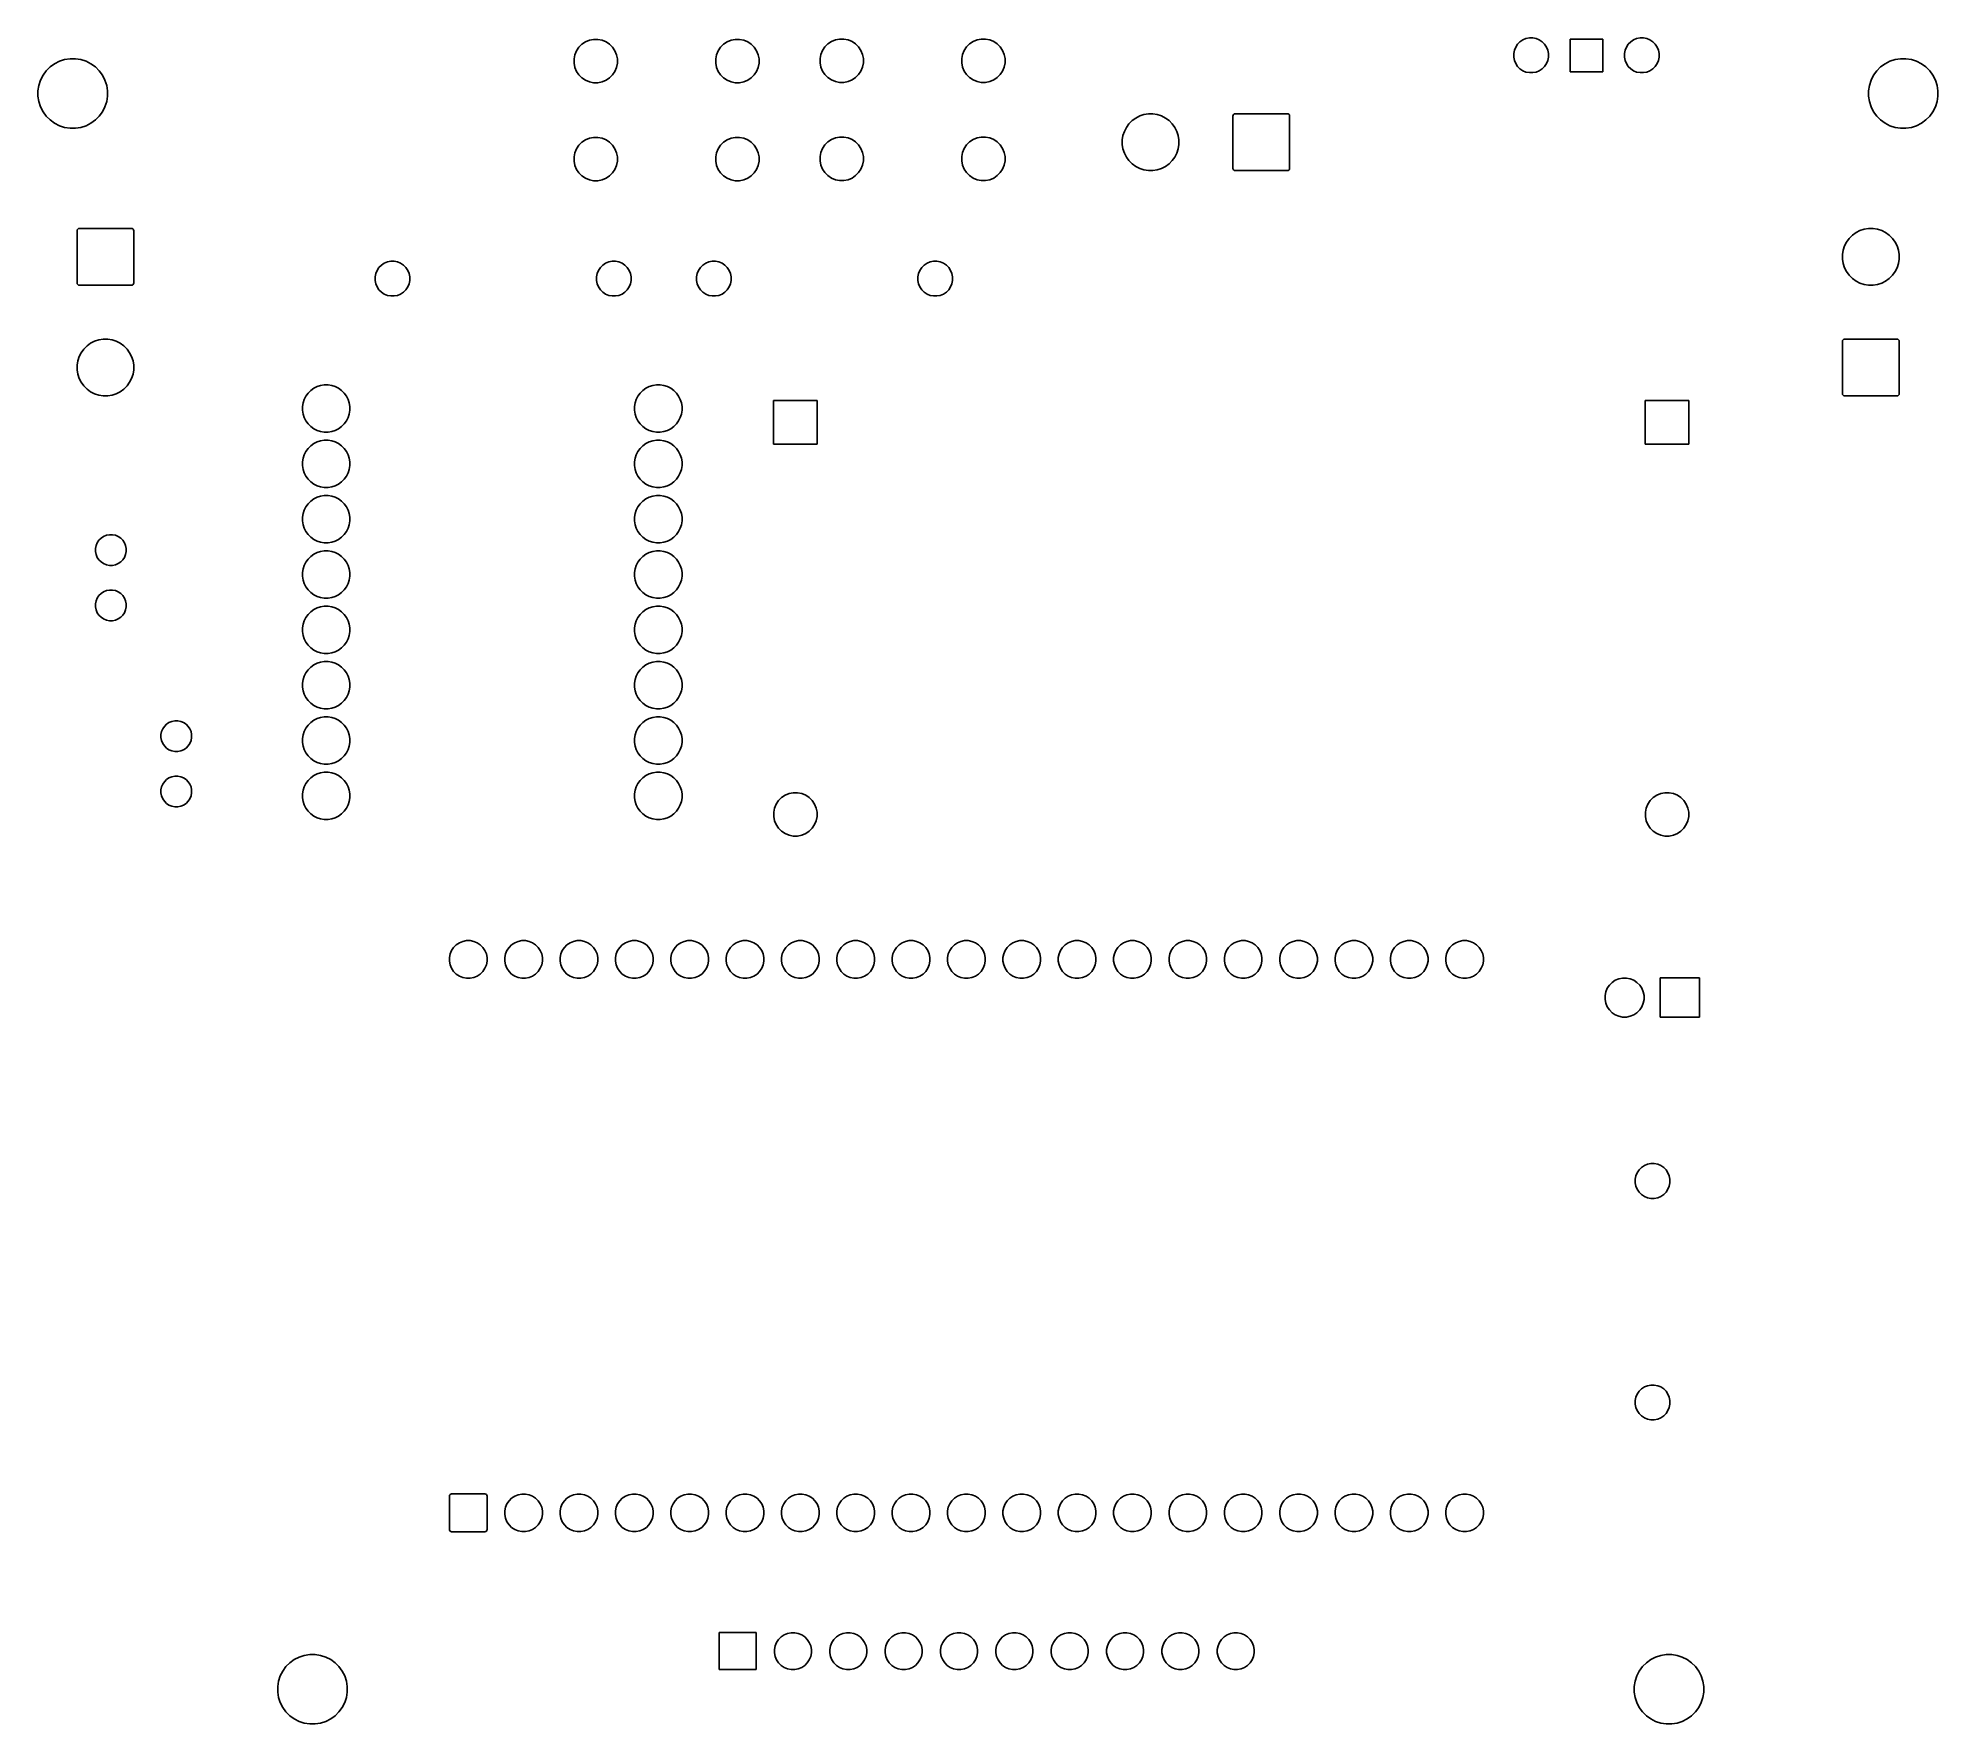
# Model space of a CAD drawing. Extents: x 4.04 to 7.47, y -4.35 to -1.31.
import ezdxf

# ---------------------------------------------------------------- set-up
doc = ezdxf.new("R2010")
doc.units = 0
doc.header["$MEASUREMENT"] = 0
doc.layers.add('BLACK', color=7, linetype='CONTINUOUS')

msp = doc.modelspace()

# ---------------------------------------------------------------- linework, layer by layer
at = {"layer": 'BLACK', "linetype": 'CONTINUOUS'}
for p, q in [((5.01, -1.3451), (5.0115, -1.3375)), ((5.0115, -1.3375), (5.0145, -1.3304)), ((5.0145, -1.3304), (5.0188, -1.3239)), ((5.0188, -1.3239), (5.0242, -1.3185)), ((5.0242, -1.3185), (5.0307, -1.3142)), ((5.0307, -1.3142), (5.0378, -1.3112)), ((5.0378, -1.3112), (5.0454, -1.3097)), ((5.0454, -1.3097), (5.0531, -1.3097)), ((5.0531, -1.3097), (5.0606, -1.3112)), ((5.0606, -1.3112), (5.0678, -1.3142)), ((5.0678, -1.3142), (5.0742, -1.3185)), ((5.0742, -1.3185), (5.0796, -1.3239)), ((5.0796, -1.3239), (5.0839, -1.3304)), ((5.0839, -1.3304), (5.0869, -1.3375)), ((5.0869, -1.3375), (5.0884, -1.3451)), ((5.2659, -1.3451), (5.2674, -1.3375)), ((5.2674, -1.3375), (5.2704, -1.3304)), ((5.2704, -1.3304), (5.2747, -1.3239)), ((5.2747, -1.3239), (5.2801, -1.3185)), ((5.2801, -1.3185), (5.2866, -1.3142)), ((5.2866, -1.3142), (5.2937, -1.3112)), ((5.2937, -1.3112), (5.3013, -1.3097)), ((5.3013, -1.3097), (5.309, -1.3097)), ((5.309, -1.3097), (5.3165, -1.3112)), ((5.3165, -1.3112), (5.3237, -1.3142)), ((5.3237, -1.3142), (5.3301, -1.3185)), ((5.3301, -1.3185), (5.3356, -1.3239)), ((5.3356, -1.3239), (5.3398, -1.3304)), ((5.3398, -1.3304), (5.3428, -1.3375)), ((5.3428, -1.3375), (5.3443, -1.3451)), ((5.4545, -1.3446), (5.456, -1.337)), ((5.456, -1.337), (5.459, -1.3299)), ((5.459, -1.3299), (5.4633, -1.3234)), ((5.4633, -1.3234), (5.4687, -1.318)), ((5.4687, -1.318), (5.4751, -1.3137)), ((5.4751, -1.3137), (5.4823, -1.3108)), ((5.4823, -1.3108), (5.4898, -1.3092)), ((5.4898, -1.3092), (5.4976, -1.3092)), ((5.4976, -1.3092), (5.5051, -1.3108)), ((5.5051, -1.3108), (5.5123, -1.3137)), ((5.5123, -1.3137), (5.5187, -1.318)), ((5.5187, -1.318), (5.5241, -1.3234)), ((5.5241, -1.3234), (5.5284, -1.3299)), ((5.5284, -1.3299), (5.5314, -1.337)), ((5.5314, -1.337), (5.5329, -1.3446)), ((5.7104, -1.3446), (5.7119, -1.337)), ((5.7119, -1.337), (5.7149, -1.3299)), ((5.7149, -1.3299), (5.7192, -1.3234)), ((5.7192, -1.3234), (5.7246, -1.318)), ((5.7246, -1.318), (5.731, -1.3137)), ((5.731, -1.3137), (5.7382, -1.3108)), ((5.7382, -1.3108), (5.7457, -1.3092)), ((5.7457, -1.3092), (5.7535, -1.3092)), ((5.7535, -1.3092), (5.761, -1.3108)), ((5.761, -1.3108), (5.7682, -1.3137)), ((5.7682, -1.3137), (5.7746, -1.318)), ((5.7746, -1.318), (5.78, -1.3234)), ((5.78, -1.3234), (5.7843, -1.3299)), ((5.7843, -1.3299), (5.7873, -1.337)), ((5.7873, -1.337), (5.7888, -1.3446)), ((6.7076, -1.3355), (6.7088, -1.3294)), ((6.7076, -1.3417), (6.7076, -1.3355)), ((6.7088, -1.3294), (6.7112, -1.3237)), ((6.7112, -1.3237), (6.7146, -1.3186)), ((6.7146, -1.3186), (6.719, -1.3142)), ((6.719, -1.3142), (6.7241, -1.3108)), ((6.7241, -1.3108), (6.7298, -1.3084)), ((6.7298, -1.3084), (6.7359, -1.3072)), ((6.7359, -1.3072), (6.7421, -1.3072)), ((6.7421, -1.3072), (6.7481, -1.3084)), ((6.7481, -1.3084), (6.7538, -1.3108)), ((6.7538, -1.3108), (6.759, -1.3142)), ((6.759, -1.3142), (6.7633, -1.3186)), ((6.7633, -1.3186), (6.7668, -1.3237)), ((6.7668, -1.3237), (6.7691, -1.3294)), ((6.7691, -1.3294), (6.7703, -1.3355)), ((6.7703, -1.3355), (6.7703, -1.3417)), ((6.8094, -1.3681), (6.8094, -1.3091)), ((6.8094, -1.3091), (6.8685, -1.3091)), ((6.8685, -1.3091), (6.8685, -1.3681)), ((6.9076, -1.3355), (6.9088, -1.3294)), ((6.9076, -1.3417), (6.9076, -1.3355)), ((6.9088, -1.3294), (6.9112, -1.3237)), ((6.9112, -1.3237), (6.9146, -1.3186)), ((6.9146, -1.3186), (6.919, -1.3142)), ((6.919, -1.3142), (6.9241, -1.3108)), ((6.9241, -1.3108), (6.9298, -1.3084)), ((6.9298, -1.3084), (6.9359, -1.3072)), ((6.9359, -1.3072), (6.9421, -1.3072)), ((6.9421, -1.3072), (6.9481, -1.3084)), ((6.9481, -1.3084), (6.9538, -1.3108)), ((6.9538, -1.3108), (6.959, -1.3142)), ((6.959, -1.3142), (6.9633, -1.3186)), ((6.9633, -1.3186), (6.9668, -1.3237)), ((6.9668, -1.3237), (6.9691, -1.3294)), ((6.9691, -1.3294), (6.9703, -1.3355)), ((6.9703, -1.3355), (6.9703, -1.3417)), ((4.0506, -1.3746), (4.0564, -1.3666)), ((4.0564, -1.3666), (4.0634, -1.3596)), ((4.0634, -1.3596), (4.0714, -1.3538)), ((4.0714, -1.3538), (4.0802, -1.3493)), ((4.0802, -1.3493), (4.0896, -1.3462)), ((4.0896, -1.3462), (4.0994, -1.3447)), ((4.0994, -1.3447), (4.1093, -1.3447)), ((4.1093, -1.3447), (4.119, -1.3462)), ((4.119, -1.3462), (4.1284, -1.3493)), ((4.1284, -1.3493), (4.1372, -1.3538)), ((4.1372, -1.3538), (4.1452, -1.3596)), ((4.1452, -1.3596), (4.1522, -1.3666)), ((4.1522, -1.3666), (4.158, -1.3746)), ((5.01, -1.3528), (5.01, -1.3451)), ((5.0115, -1.3603), (5.01, -1.3528)), ((5.0145, -1.3675), (5.0115, -1.3603)), ((5.0188, -1.3739), (5.0145, -1.3675)), ((5.0839, -1.3675), (5.0796, -1.3739)), ((5.0869, -1.3603), (5.0839, -1.3675)), ((5.0884, -1.3528), (5.0869, -1.3603)), ((5.0884, -1.3451), (5.0884, -1.3528)), ((5.2659, -1.3528), (5.2659, -1.3451)), ((5.2674, -1.3603), (5.2659, -1.3528)), ((5.2704, -1.3675), (5.2674, -1.3603)), ((5.2747, -1.3739), (5.2704, -1.3675)), ((5.3398, -1.3675), (5.3356, -1.3739)), ((5.3428, -1.3603), (5.3398, -1.3675)), ((5.3443, -1.3528), (5.3428, -1.3603)), ((5.3443, -1.3451), (5.3443, -1.3528)), ((5.4545, -1.3523), (5.4545, -1.3446)), ((5.456, -1.3599), (5.4545, -1.3523)), ((5.459, -1.367), (5.456, -1.3599)), ((5.4633, -1.3734), (5.459, -1.367)), ((5.5284, -1.367), (5.5241, -1.3734)), ((5.5314, -1.3599), (5.5284, -1.367)), ((5.5329, -1.3523), (5.5314, -1.3599)), ((5.5329, -1.3446), (5.5329, -1.3523)), ((5.7104, -1.3523), (5.7104, -1.3446)), ((5.7119, -1.3599), (5.7104, -1.3523)), ((5.7149, -1.367), (5.7119, -1.3599)), ((5.7192, -1.3734), (5.7149, -1.367)), ((5.7843, -1.367), (5.78, -1.3734)), ((5.7873, -1.3599), (5.7843, -1.367)), ((5.7888, -1.3523), (5.7873, -1.3599)), ((5.7888, -1.3446), (5.7888, -1.3523)), ((6.7088, -1.3477), (6.7076, -1.3417)), ((6.7112, -1.3534), (6.7088, -1.3477)), ((6.7146, -1.3586), (6.7112, -1.3534)), ((6.719, -1.3629), (6.7146, -1.3586)), ((6.7241, -1.3664), (6.719, -1.3629)), ((6.7298, -1.3687), (6.7241, -1.3664)), ((6.7359, -1.3699), (6.7298, -1.3687)), ((6.7421, -1.3699), (6.7359, -1.3699)), ((6.7481, -1.3687), (6.7421, -1.3699)), ((6.7538, -1.3664), (6.7481, -1.3687)), ((6.759, -1.3629), (6.7538, -1.3664)), ((6.7633, -1.3586), (6.759, -1.3629)), ((6.7668, -1.3534), (6.7633, -1.3586)), ((6.7691, -1.3477), (6.7668, -1.3534)), ((6.7703, -1.3417), (6.7691, -1.3477)), ((6.8685, -1.3681), (6.8094, -1.3681)), ((6.9088, -1.3477), (6.9076, -1.3417)), ((6.9112, -1.3534), (6.9088, -1.3477)), ((6.9146, -1.3586), (6.9112, -1.3534)), ((6.919, -1.3629), (6.9146, -1.3586)), ((6.9241, -1.3664), (6.919, -1.3629)), ((6.9298, -1.3687), (6.9241, -1.3664)), ((6.9359, -1.3699), (6.9298, -1.3687)), ((6.9421, -1.3699), (6.9359, -1.3699)), ((6.9481, -1.3687), (6.9421, -1.3699)), ((6.9538, -1.3664), (6.9481, -1.3687)), ((6.959, -1.3629), (6.9538, -1.3664)), ((6.9633, -1.3586), (6.959, -1.3629)), ((6.9668, -1.3534), (6.9633, -1.3586)), ((6.9691, -1.3477), (6.9668, -1.3534)), ((6.9703, -1.3417), (6.9691, -1.3477)), ((7.3577, -1.3746), (7.3635, -1.3666)), ((7.3635, -1.3666), (7.3705, -1.3596)), ((7.3705, -1.3596), (7.3785, -1.3538)), ((7.3785, -1.3538), (7.3873, -1.3493)), ((7.3873, -1.3493), (7.3967, -1.3462)), ((7.3967, -1.3462), (7.4065, -1.3447)), ((7.4065, -1.3447), (7.4164, -1.3447)), ((7.4164, -1.3447), (7.4261, -1.3462)), ((7.4261, -1.3462), (7.4355, -1.3493)), ((7.4355, -1.3493), (7.4443, -1.3538)), ((7.4443, -1.3538), (7.4523, -1.3596)), ((7.4523, -1.3596), (7.4593, -1.3666)), ((7.4593, -1.3666), (7.4651, -1.3746)), ((4.0415, -1.4025), (4.0431, -1.3928)), ((4.0415, -1.4124), (4.0415, -1.4025)), ((4.0431, -1.3928), (4.0461, -1.3834)), ((4.0461, -1.3834), (4.0506, -1.3746)), ((4.158, -1.3746), (4.1625, -1.3834)), ((4.1625, -1.3834), (4.1656, -1.3928)), ((4.1656, -1.3928), (4.1671, -1.4025)), ((4.1671, -1.4025), (4.1671, -1.4124)), ((5.0242, -1.3794), (5.0188, -1.3739)), ((5.0307, -1.3836), (5.0242, -1.3794)), ((5.0378, -1.3866), (5.0307, -1.3836)), ((5.0454, -1.3881), (5.0378, -1.3866)), ((5.0531, -1.3881), (5.0454, -1.3881)), ((5.0606, -1.3866), (5.0531, -1.3881)), ((5.0678, -1.3836), (5.0606, -1.3866)), ((5.0742, -1.3794), (5.0678, -1.3836)), ((5.0796, -1.3739), (5.0742, -1.3794)), ((5.2801, -1.3794), (5.2747, -1.3739)), ((5.2866, -1.3836), (5.2801, -1.3794)), ((5.2937, -1.3866), (5.2866, -1.3836)), ((5.3013, -1.3881), (5.2937, -1.3866)), ((5.309, -1.3881), (5.3013, -1.3881)), ((5.3165, -1.3866), (5.309, -1.3881)), ((5.3237, -1.3836), (5.3165, -1.3866)), ((5.3301, -1.3794), (5.3237, -1.3836)), ((5.3356, -1.3739), (5.3301, -1.3794)), ((5.4687, -1.3789), (5.4633, -1.3734)), ((5.4751, -1.3831), (5.4687, -1.3789)), ((5.4823, -1.3861), (5.4751, -1.3831)), ((5.4898, -1.3876), (5.4823, -1.3861)), ((5.4976, -1.3876), (5.4898, -1.3876)), ((5.5051, -1.3861), (5.4976, -1.3876)), ((5.5123, -1.3831), (5.5051, -1.3861)), ((5.5187, -1.3789), (5.5123, -1.3831)), ((5.5241, -1.3734), (5.5187, -1.3789)), ((5.7246, -1.3789), (5.7192, -1.3734)), ((5.731, -1.3831), (5.7246, -1.3789)), ((5.7382, -1.3861), (5.731, -1.3831)), ((5.7457, -1.3876), (5.7382, -1.3861)), ((5.7535, -1.3876), (5.7457, -1.3876)), ((5.761, -1.3861), (5.7535, -1.3876)), ((5.7682, -1.3831), (5.761, -1.3861)), ((5.7746, -1.3789), (5.7682, -1.3831)), ((5.78, -1.3734), (5.7746, -1.3789)), ((7.3486, -1.4025), (7.3502, -1.3928)), ((7.3486, -1.4124), (7.3486, -1.4025)), ((7.3502, -1.3928), (7.3532, -1.3834)), ((7.3532, -1.3834), (7.3577, -1.3746)), ((7.4651, -1.3746), (7.4696, -1.3834)), ((7.4696, -1.3834), (7.4727, -1.3928)), ((7.4727, -1.3928), (7.4742, -1.4025)), ((7.4742, -1.4025), (7.4742, -1.4124)), ((4.0431, -1.4222), (4.0415, -1.4124)), ((4.0461, -1.4316), (4.0431, -1.4222)), ((4.0506, -1.4404), (4.0461, -1.4316)), ((4.0564, -1.4484), (4.0506, -1.4404)), ((4.158, -1.4404), (4.1522, -1.4484)), ((4.1625, -1.4316), (4.158, -1.4404)), ((4.1656, -1.4222), (4.1625, -1.4316)), ((4.1671, -1.4124), (4.1656, -1.4222)), ((7.3502, -1.4222), (7.3486, -1.4124)), ((7.3532, -1.4316), (7.3502, -1.4222)), ((7.3577, -1.4404), (7.3532, -1.4316)), ((7.3635, -1.4484), (7.3577, -1.4404)), ((7.4651, -1.4404), (7.4593, -1.4484)), ((7.4696, -1.4316), (7.4651, -1.4404)), ((7.4727, -1.4222), (7.4696, -1.4316)), ((7.4742, -1.4124), (7.4727, -1.4222)), ((4.0634, -1.4554), (4.0564, -1.4484)), ((4.0714, -1.4612), (4.0634, -1.4554)), ((4.0802, -1.4657), (4.0714, -1.4612)), ((4.0896, -1.4687), (4.0802, -1.4657)), ((4.0994, -1.4703), (4.0896, -1.4687)), ((4.1093, -1.4703), (4.0994, -1.4703)), ((4.119, -1.4687), (4.1093, -1.4703)), ((4.1284, -1.4657), (4.119, -1.4687)), ((4.1372, -1.4612), (4.1284, -1.4657)), ((4.1452, -1.4554), (4.1372, -1.4612)), ((4.1522, -1.4484), (4.1452, -1.4554)), ((6.0017, -1.4836), (6.0042, -1.476)), ((6.0042, -1.476), (6.0079, -1.4688)), ((6.0079, -1.4688), (6.0126, -1.4623)), ((6.0126, -1.4623), (6.0183, -1.4566)), ((6.0183, -1.4566), (6.0248, -1.4519)), ((6.0248, -1.4519), (6.032, -1.4482)), ((6.032, -1.4482), (6.0396, -1.4457)), ((6.0396, -1.4457), (6.0476, -1.4445)), ((6.0476, -1.4445), (6.0556, -1.4445)), ((6.0556, -1.4445), (6.0635, -1.4457)), ((6.0635, -1.4457), (6.0712, -1.4482)), ((6.0712, -1.4482), (6.0784, -1.4519)), ((6.0784, -1.4519), (6.0849, -1.4566)), ((6.0849, -1.4566), (6.0906, -1.4623)), ((6.0906, -1.4623), (6.0953, -1.4688)), ((6.0953, -1.4688), (6.0989, -1.476)), ((6.0989, -1.476), (6.1014, -1.4836)), ((6.2003, -1.4483), (6.2006, -1.4468)), ((6.2003, -1.5428), (6.2003, -1.4483)), ((6.2006, -1.4468), (6.2015, -1.4455)), ((6.2015, -1.4455), (6.2028, -1.4446)), ((6.2028, -1.4446), (6.2043, -1.4443)), ((6.2043, -1.4443), (6.2988, -1.4443)), ((6.2988, -1.4443), (6.3004, -1.4446)), ((6.3004, -1.4446), (6.3017, -1.4455)), ((6.3017, -1.4455), (6.3025, -1.4468)), ((6.3025, -1.4468), (6.3028, -1.4483)), ((6.3028, -1.4483), (6.3028, -1.5428)), ((7.3705, -1.4554), (7.3635, -1.4484)), ((7.3785, -1.4612), (7.3705, -1.4554)), ((7.3873, -1.4657), (7.3785, -1.4612)), ((7.3967, -1.4687), (7.3873, -1.4657)), ((7.4065, -1.4703), (7.3967, -1.4687)), ((7.4164, -1.4703), (7.4065, -1.4703)), ((7.4261, -1.4687), (7.4164, -1.4703)), ((7.4355, -1.4657), (7.4261, -1.4687)), ((7.4443, -1.4612), (7.4355, -1.4657)), ((7.4523, -1.4554), (7.4443, -1.4612)), ((7.4593, -1.4484), (7.4523, -1.4554)), ((5.0115, -1.5147), (5.0145, -1.5075)), ((5.0145, -1.5075), (5.0188, -1.5011)), ((5.0188, -1.5011), (5.0242, -1.4956)), ((5.0242, -1.4956), (5.0307, -1.4914)), ((5.0307, -1.4914), (5.0378, -1.4884)), ((5.0378, -1.4884), (5.0454, -1.4869)), ((5.0454, -1.4869), (5.0531, -1.4869)), ((5.0531, -1.4869), (5.0606, -1.4884)), ((5.0606, -1.4884), (5.0678, -1.4914)), ((5.0678, -1.4914), (5.0742, -1.4956)), ((5.0742, -1.4956), (5.0796, -1.5011)), ((5.0796, -1.5011), (5.0839, -1.5075)), ((5.0839, -1.5075), (5.0869, -1.5147)), ((5.2674, -1.5147), (5.2704, -1.5075)), ((5.2704, -1.5075), (5.2747, -1.5011)), ((5.2747, -1.5011), (5.2801, -1.4956)), ((5.2801, -1.4956), (5.2866, -1.4914)), ((5.2866, -1.4914), (5.2937, -1.4884)), ((5.2937, -1.4884), (5.3013, -1.4869)), ((5.3013, -1.4869), (5.309, -1.4869)), ((5.309, -1.4869), (5.3165, -1.4884)), ((5.3165, -1.4884), (5.3237, -1.4914)), ((5.3237, -1.4914), (5.3301, -1.4956)), ((5.3301, -1.4956), (5.3356, -1.5011)), ((5.3356, -1.5011), (5.3398, -1.5075)), ((5.3398, -1.5075), (5.3428, -1.5147)), ((5.456, -1.5142), (5.459, -1.507)), ((5.459, -1.507), (5.4633, -1.5006)), ((5.4633, -1.5006), (5.4687, -1.4952)), ((5.4687, -1.4952), (5.4751, -1.4909)), ((5.4751, -1.4909), (5.4823, -1.4879)), ((5.4823, -1.4879), (5.4898, -1.4864)), ((5.4898, -1.4864), (5.4976, -1.4864)), ((5.4976, -1.4864), (5.5051, -1.4879)), ((5.5051, -1.4879), (5.5123, -1.4909)), ((5.5123, -1.4909), (5.5187, -1.4952)), ((5.5187, -1.4952), (5.5241, -1.5006)), ((5.5241, -1.5006), (5.5284, -1.507)), ((5.5284, -1.507), (5.5314, -1.5142)), ((5.7119, -1.5142), (5.7149, -1.507)), ((5.7149, -1.507), (5.7192, -1.5006)), ((5.7192, -1.5006), (5.7246, -1.4952)), ((5.7246, -1.4952), (5.731, -1.4909)), ((5.731, -1.4909), (5.7382, -1.4879)), ((5.7382, -1.4879), (5.7457, -1.4864)), ((5.7457, -1.4864), (5.7535, -1.4864)), ((5.7535, -1.4864), (5.761, -1.4879)), ((5.761, -1.4879), (5.7682, -1.4909)), ((5.7682, -1.4909), (5.7746, -1.4952)), ((5.7746, -1.4952), (5.78, -1.5006)), ((5.78, -1.5006), (5.7843, -1.507)), ((5.7843, -1.507), (5.7873, -1.5142)), ((6.0005, -1.4915), (6.0017, -1.4836)), ((6.0005, -1.4996), (6.0005, -1.4915)), ((6.0017, -1.5075), (6.0005, -1.4996)), ((6.0042, -1.5152), (6.0017, -1.5075)), ((6.1014, -1.5075), (6.0989, -1.5152)), ((6.1014, -1.4836), (6.1027, -1.4915)), ((6.1027, -1.4996), (6.1014, -1.5075)), ((6.1027, -1.4915), (6.1027, -1.4996)), ((5.01, -1.5222), (5.0115, -1.5147)), ((5.01, -1.5299), (5.01, -1.5222)), ((5.0115, -1.5375), (5.01, -1.5299)), ((5.0145, -1.5446), (5.0115, -1.5375)), ((5.0188, -1.5511), (5.0145, -1.5446)), ((5.0839, -1.5446), (5.0796, -1.5511)), ((5.0869, -1.5375), (5.0839, -1.5446)), ((5.0869, -1.5147), (5.0884, -1.5222)), ((5.0884, -1.5299), (5.0869, -1.5375)), ((5.0884, -1.5222), (5.0884, -1.5299)), ((5.2659, -1.5222), (5.2674, -1.5147)), ((5.2659, -1.5299), (5.2659, -1.5222)), ((5.2674, -1.5375), (5.2659, -1.5299)), ((5.2704, -1.5446), (5.2674, -1.5375)), ((5.2747, -1.5511), (5.2704, -1.5446)), ((5.3398, -1.5446), (5.3356, -1.5511)), ((5.3428, -1.5375), (5.3398, -1.5446)), ((5.3428, -1.5147), (5.3443, -1.5222)), ((5.3443, -1.5299), (5.3428, -1.5375)), ((5.3443, -1.5222), (5.3443, -1.5299)), ((5.4545, -1.5217), (5.456, -1.5142)), ((5.4545, -1.5294), (5.4545, -1.5217)), ((5.456, -1.537), (5.4545, -1.5294)), ((5.459, -1.5441), (5.456, -1.537)), ((5.4633, -1.5506), (5.459, -1.5441)), ((5.5284, -1.5441), (5.5241, -1.5506)), ((5.5314, -1.537), (5.5284, -1.5441)), ((5.5314, -1.5142), (5.5329, -1.5217)), ((5.5329, -1.5294), (5.5314, -1.537)), ((5.5329, -1.5217), (5.5329, -1.5294)), ((5.7104, -1.5217), (5.7119, -1.5142)), ((5.7104, -1.5294), (5.7104, -1.5217)), ((5.7119, -1.537), (5.7104, -1.5294)), ((5.7149, -1.5441), (5.7119, -1.537)), ((5.7192, -1.5506), (5.7149, -1.5441)), ((5.7843, -1.5441), (5.78, -1.5506)), ((5.7873, -1.537), (5.7843, -1.5441)), ((5.7873, -1.5142), (5.7888, -1.5217)), ((5.7888, -1.5294), (5.7873, -1.537)), ((5.7888, -1.5217), (5.7888, -1.5294)), ((6.0079, -1.5224), (6.0042, -1.5152)), ((6.0126, -1.5289), (6.0079, -1.5224)), ((6.0183, -1.5345), (6.0126, -1.5289)), ((6.0248, -1.5393), (6.0183, -1.5345)), ((6.032, -1.5429), (6.0248, -1.5393)), ((6.0396, -1.5454), (6.032, -1.5429)), ((6.0712, -1.5429), (6.0635, -1.5454)), ((6.0784, -1.5393), (6.0712, -1.5429)), ((6.0849, -1.5345), (6.0784, -1.5393)), ((6.0906, -1.5289), (6.0849, -1.5345)), ((6.0953, -1.5224), (6.0906, -1.5289)), ((6.0989, -1.5152), (6.0953, -1.5224)), ((6.2006, -1.5444), (6.2003, -1.5428)), ((6.2015, -1.5457), (6.2006, -1.5444)), ((6.3025, -1.5444), (6.3017, -1.5457)), ((6.3028, -1.5428), (6.3025, -1.5444)), ((5.0242, -1.5565), (5.0188, -1.5511)), ((5.0307, -1.5608), (5.0242, -1.5565)), ((5.0378, -1.5638), (5.0307, -1.5608)), ((5.0454, -1.5653), (5.0378, -1.5638)), ((5.0531, -1.5653), (5.0454, -1.5653)), ((5.0606, -1.5638), (5.0531, -1.5653)), ((5.0678, -1.5608), (5.0606, -1.5638)), ((5.0742, -1.5565), (5.0678, -1.5608)), ((5.0796, -1.5511), (5.0742, -1.5565)), ((5.2801, -1.5565), (5.2747, -1.5511)), ((5.2866, -1.5608), (5.2801, -1.5565)), ((5.2937, -1.5638), (5.2866, -1.5608)), ((5.3013, -1.5653), (5.2937, -1.5638)), ((5.309, -1.5653), (5.3013, -1.5653)), ((5.3165, -1.5638), (5.309, -1.5653)), ((5.3237, -1.5608), (5.3165, -1.5638)), ((5.3301, -1.5565), (5.3237, -1.5608)), ((5.3356, -1.5511), (5.3301, -1.5565)), ((5.4687, -1.556), (5.4633, -1.5506)), ((5.4751, -1.5603), (5.4687, -1.556)), ((5.4823, -1.5633), (5.4751, -1.5603)), ((5.4898, -1.5648), (5.4823, -1.5633)), ((5.4976, -1.5648), (5.4898, -1.5648)), ((5.5051, -1.5633), (5.4976, -1.5648)), ((5.5123, -1.5603), (5.5051, -1.5633)), ((5.5187, -1.556), (5.5123, -1.5603)), ((5.5241, -1.5506), (5.5187, -1.556)), ((5.7246, -1.556), (5.7192, -1.5506)), ((5.731, -1.5603), (5.7246, -1.556)), ((5.7382, -1.5633), (5.731, -1.5603)), ((5.7457, -1.5648), (5.7382, -1.5633)), ((5.7535, -1.5648), (5.7457, -1.5648)), ((5.761, -1.5633), (5.7535, -1.5648)), ((5.7682, -1.5603), (5.761, -1.5633)), ((5.7746, -1.556), (5.7682, -1.5603)), ((5.78, -1.5506), (5.7746, -1.556)), ((6.0476, -1.5467), (6.0396, -1.5454)), ((6.0556, -1.5467), (6.0476, -1.5467)), ((6.0635, -1.5454), (6.0556, -1.5467)), ((6.2028, -1.5465), (6.2015, -1.5457)), ((6.2043, -1.5468), (6.2028, -1.5465)), ((6.2988, -1.5468), (6.2043, -1.5468)), ((6.3004, -1.5465), (6.2988, -1.5468)), ((6.3017, -1.5457), (6.3004, -1.5465)), ((4.1121, -1.6555), (4.1124, -1.654)), ((4.1121, -1.75), (4.1121, -1.6555)), ((4.1124, -1.654), (4.1133, -1.6527)), ((4.1133, -1.6527), (4.1146, -1.6518)), ((4.1146, -1.6518), (4.1161, -1.6515)), ((4.1161, -1.6515), (4.2106, -1.6515)), ((4.2106, -1.6515), (4.2122, -1.6518)), ((4.2122, -1.6518), (4.2135, -1.6527)), ((4.2135, -1.6527), (4.2143, -1.654)), ((4.2143, -1.654), (4.2146, -1.6555)), ((4.2146, -1.6555), (4.2146, -1.75)), ((7.3055, -1.6831), (7.3091, -1.676)), ((7.3091, -1.676), (7.3139, -1.6695)), ((7.3139, -1.6695), (7.3196, -1.6638)), ((7.3196, -1.6638), (7.3261, -1.659)), ((7.3261, -1.659), (7.3332, -1.6554)), ((7.3332, -1.6554), (7.3409, -1.6529)), ((7.3409, -1.6529), (7.3488, -1.6517)), ((7.3488, -1.6517), (7.3569, -1.6517)), ((7.3569, -1.6517), (7.3648, -1.6529)), ((7.3648, -1.6529), (7.3725, -1.6554)), ((7.3725, -1.6554), (7.3796, -1.659)), ((7.3796, -1.659), (7.3861, -1.6638)), ((7.3861, -1.6638), (7.3918, -1.6695)), ((7.3918, -1.6695), (7.3966, -1.676)), ((7.3966, -1.676), (7.4002, -1.6831)), ((4.6619, -1.7178), (4.667, -1.7143)), ((4.667, -1.7143), (4.6727, -1.712)), ((4.6727, -1.712), (4.6788, -1.7108)), ((4.6788, -1.7108), (4.685, -1.7108)), ((4.685, -1.7108), (4.691, -1.712)), ((4.691, -1.712), (4.6967, -1.7143)), ((4.6967, -1.7143), (4.7019, -1.7178)), ((5.0619, -1.7178), (5.067, -1.7143)), ((5.067, -1.7143), (5.0727, -1.712)), ((5.0727, -1.712), (5.0788, -1.7108)), ((5.0788, -1.7108), (5.085, -1.7108)), ((5.085, -1.7108), (5.091, -1.712)), ((5.091, -1.712), (5.0967, -1.7143)), ((5.0967, -1.7143), (5.1019, -1.7178)), ((5.2426, -1.7178), (5.2478, -1.7143)), ((5.2478, -1.7143), (5.2535, -1.712)), ((5.2535, -1.712), (5.2595, -1.7108)), ((5.2595, -1.7108), (5.2657, -1.7108)), ((5.2657, -1.7108), (5.2717, -1.712)), ((5.2717, -1.712), (5.2774, -1.7143)), ((5.2774, -1.7143), (5.2826, -1.7178)), ((5.6426, -1.7178), (5.6478, -1.7143)), ((5.6478, -1.7143), (5.6535, -1.712)), ((5.6535, -1.712), (5.6595, -1.7108)), ((5.6595, -1.7108), (5.6657, -1.7108)), ((5.6657, -1.7108), (5.6717, -1.712)), ((5.6717, -1.712), (5.6774, -1.7143)), ((5.6774, -1.7143), (5.6826, -1.7178)), ((7.3018, -1.6987), (7.303, -1.6908)), ((7.3018, -1.7068), (7.3018, -1.6987)), ((7.303, -1.7147), (7.3018, -1.7068)), ((7.303, -1.6908), (7.3055, -1.6831)), ((7.3055, -1.7224), (7.303, -1.7147)), ((7.4002, -1.6831), (7.4027, -1.6908)), ((7.4027, -1.7147), (7.4002, -1.7224)), ((7.4027, -1.6908), (7.404, -1.6987)), ((7.404, -1.7068), (7.4027, -1.7147)), ((7.404, -1.6987), (7.404, -1.7068)), ((4.1124, -1.7515), (4.1121, -1.75)), ((4.2146, -1.75), (4.2143, -1.7515)), ((4.6505, -1.739), (4.6517, -1.733)), ((4.6505, -1.7452), (4.6505, -1.739)), ((4.6517, -1.7513), (4.6505, -1.7452)), ((4.6517, -1.733), (4.6541, -1.7273)), ((4.6541, -1.7273), (4.6575, -1.7221)), ((4.6575, -1.7221), (4.6619, -1.7178)), ((4.7019, -1.7178), (4.7062, -1.7221)), ((4.7062, -1.7221), (4.7097, -1.7273)), ((4.7097, -1.7273), (4.712, -1.733)), ((4.712, -1.733), (4.7132, -1.739)), ((4.7132, -1.7452), (4.712, -1.7513)), ((4.7132, -1.739), (4.7132, -1.7452)), ((5.0505, -1.739), (5.0517, -1.733)), ((5.0505, -1.7452), (5.0505, -1.739)), ((5.0517, -1.7513), (5.0505, -1.7452)), ((5.0517, -1.733), (5.0541, -1.7273)), ((5.0541, -1.7273), (5.0575, -1.7221)), ((5.0575, -1.7221), (5.0619, -1.7178)), ((5.1019, -1.7178), (5.1062, -1.7221)), ((5.1062, -1.7221), (5.1097, -1.7273)), ((5.1097, -1.7273), (5.112, -1.733)), ((5.112, -1.733), (5.1132, -1.739)), ((5.1132, -1.7452), (5.112, -1.7513)), ((5.1132, -1.739), (5.1132, -1.7452)), ((5.2313, -1.739), (5.2325, -1.733)), ((5.2313, -1.7452), (5.2313, -1.739)), ((5.2325, -1.7513), (5.2313, -1.7452)), ((5.2325, -1.733), (5.2348, -1.7273)), ((5.2348, -1.7273), (5.2383, -1.7221)), ((5.2383, -1.7221), (5.2426, -1.7178)), ((5.2826, -1.7178), (5.2869, -1.7221)), ((5.2869, -1.7221), (5.2904, -1.7273)), ((5.2904, -1.7273), (5.2927, -1.733)), ((5.2927, -1.733), (5.2939, -1.739)), ((5.2939, -1.7452), (5.2927, -1.7513)), ((5.2939, -1.739), (5.2939, -1.7452)), ((5.6313, -1.739), (5.6325, -1.733)), ((5.6313, -1.7452), (5.6313, -1.739)), ((5.6325, -1.7513), (5.6313, -1.7452)), ((5.6325, -1.733), (5.6348, -1.7273)), ((5.6348, -1.7273), (5.6383, -1.7221)), ((5.6383, -1.7221), (5.6426, -1.7178)), ((5.6826, -1.7178), (5.6869, -1.7221)), ((5.6869, -1.7221), (5.6904, -1.7273)), ((5.6904, -1.7273), (5.6927, -1.733)), ((5.6927, -1.733), (5.6939, -1.739)), ((5.6939, -1.7452), (5.6927, -1.7513)), ((5.6939, -1.739), (5.6939, -1.7452)), ((7.3091, -1.7295), (7.3055, -1.7224)), ((7.3139, -1.736), (7.3091, -1.7295)), ((7.3196, -1.7417), (7.3139, -1.736)), ((7.3261, -1.7465), (7.3196, -1.7417)), ((7.3332, -1.7501), (7.3261, -1.7465)), ((7.3409, -1.7526), (7.3332, -1.7501)), ((7.3725, -1.7501), (7.3648, -1.7526)), ((7.3796, -1.7465), (7.3725, -1.7501)), ((7.3861, -1.7417), (7.3796, -1.7465)), ((7.3918, -1.736), (7.3861, -1.7417)), ((7.3966, -1.7295), (7.3918, -1.736)), ((7.4002, -1.7224), (7.3966, -1.7295)), ((4.1133, -1.7528), (4.1124, -1.7515)), ((4.1146, -1.7537), (4.1133, -1.7528)), ((4.1161, -1.754), (4.1146, -1.7537)), ((4.2106, -1.754), (4.1161, -1.754)), ((4.2122, -1.7537), (4.2106, -1.754)), ((4.2135, -1.7528), (4.2122, -1.7537)), ((4.2143, -1.7515), (4.2135, -1.7528)), ((4.6541, -1.757), (4.6517, -1.7513)), ((4.6575, -1.7621), (4.6541, -1.757)), ((4.6619, -1.7665), (4.6575, -1.7621)), ((4.667, -1.7699), (4.6619, -1.7665)), ((4.6727, -1.7723), (4.667, -1.7699)), ((4.6788, -1.7735), (4.6727, -1.7723)), ((4.685, -1.7735), (4.6788, -1.7735)), ((4.691, -1.7723), (4.685, -1.7735)), ((4.6967, -1.7699), (4.691, -1.7723)), ((4.7019, -1.7665), (4.6967, -1.7699)), ((4.7062, -1.7621), (4.7019, -1.7665)), ((4.7097, -1.757), (4.7062, -1.7621)), ((4.712, -1.7513), (4.7097, -1.757)), ((5.0541, -1.757), (5.0517, -1.7513)), ((5.0575, -1.7621), (5.0541, -1.757)), ((5.0619, -1.7665), (5.0575, -1.7621)), ((5.067, -1.7699), (5.0619, -1.7665)), ((5.0727, -1.7723), (5.067, -1.7699)), ((5.0788, -1.7735), (5.0727, -1.7723)), ((5.085, -1.7735), (5.0788, -1.7735)), ((5.091, -1.7723), (5.085, -1.7735)), ((5.0967, -1.7699), (5.091, -1.7723)), ((5.1019, -1.7665), (5.0967, -1.7699)), ((5.1062, -1.7621), (5.1019, -1.7665)), ((5.1097, -1.757), (5.1062, -1.7621)), ((5.112, -1.7513), (5.1097, -1.757)), ((5.2348, -1.757), (5.2325, -1.7513)), ((5.2383, -1.7621), (5.2348, -1.757)), ((5.2426, -1.7665), (5.2383, -1.7621)), ((5.2478, -1.7699), (5.2426, -1.7665)), ((5.2535, -1.7723), (5.2478, -1.7699)), ((5.2595, -1.7735), (5.2535, -1.7723)), ((5.2657, -1.7735), (5.2595, -1.7735)), ((5.2717, -1.7723), (5.2657, -1.7735)), ((5.2774, -1.7699), (5.2717, -1.7723)), ((5.2826, -1.7665), (5.2774, -1.7699)), ((5.2869, -1.7621), (5.2826, -1.7665)), ((5.2904, -1.757), (5.2869, -1.7621)), ((5.2927, -1.7513), (5.2904, -1.757)), ((5.6348, -1.757), (5.6325, -1.7513)), ((5.6383, -1.7621), (5.6348, -1.757)), ((5.6426, -1.7665), (5.6383, -1.7621)), ((5.6478, -1.7699), (5.6426, -1.7665)), ((5.6535, -1.7723), (5.6478, -1.7699)), ((5.6595, -1.7735), (5.6535, -1.7723)), ((5.6657, -1.7735), (5.6595, -1.7735)), ((5.6717, -1.7723), (5.6657, -1.7735)), ((5.6774, -1.7699), (5.6717, -1.7723)), ((5.6826, -1.7665), (5.6774, -1.7699)), ((5.6869, -1.7621), (5.6826, -1.7665)), ((5.6904, -1.757), (5.6869, -1.7621)), ((5.6927, -1.7513), (5.6904, -1.757)), ((7.3488, -1.7539), (7.3409, -1.7526)), ((7.3569, -1.7539), (7.3488, -1.7539)), ((7.3648, -1.7526), (7.3569, -1.7539)), ((4.1438, -1.8554), (4.1514, -1.8529)), ((4.1514, -1.8529), (4.1594, -1.8517)), ((4.1594, -1.8517), (4.1674, -1.8517)), ((4.1674, -1.8517), (4.1754, -1.8529)), ((4.1754, -1.8529), (4.183, -1.8554)), ((7.3019, -1.854), (7.3028, -1.8527)), ((7.3028, -1.8527), (7.3041, -1.8518)), ((7.3041, -1.8518), (7.3056, -1.8515)), ((7.3056, -1.8515), (7.4001, -1.8515)), ((7.4001, -1.8515), (7.4016, -1.8518)), ((7.4016, -1.8518), (7.4029, -1.8527)), ((7.4029, -1.8527), (7.4038, -1.854)), ((4.1135, -1.8908), (4.116, -1.8831)), ((4.116, -1.8831), (4.1197, -1.876)), ((4.1197, -1.876), (4.1244, -1.8695)), ((4.1244, -1.8695), (4.1301, -1.8638)), ((4.1301, -1.8638), (4.1366, -1.859)), ((4.1366, -1.859), (4.1438, -1.8554)), ((4.183, -1.8554), (4.1902, -1.859)), ((4.1902, -1.859), (4.1967, -1.8638)), ((4.1967, -1.8638), (4.2024, -1.8695)), ((4.2024, -1.8695), (4.2071, -1.876)), ((4.2071, -1.876), (4.2107, -1.8831)), ((4.2107, -1.8831), (4.2132, -1.8908)), ((7.3016, -1.8555), (7.3019, -1.854)), ((7.3016, -1.95), (7.3016, -1.8555)), ((7.4038, -1.854), (7.4041, -1.8555)), ((7.4041, -1.8555), (7.4041, -1.95)), ((4.1123, -1.8987), (4.1135, -1.8908)), ((4.1123, -1.9068), (4.1123, -1.8987)), ((4.1135, -1.9147), (4.1123, -1.9068)), ((4.116, -1.9224), (4.1135, -1.9147)), ((4.2132, -1.9147), (4.2107, -1.9224)), ((4.2132, -1.8908), (4.2145, -1.8987)), ((4.2145, -1.9068), (4.2132, -1.9147)), ((4.2145, -1.8987), (4.2145, -1.9068)), ((4.1197, -1.9295), (4.116, -1.9224)), ((4.1244, -1.936), (4.1197, -1.9295)), ((4.1301, -1.9417), (4.1244, -1.936)), ((4.1366, -1.9465), (4.1301, -1.9417)), ((4.1438, -1.9501), (4.1366, -1.9465)), ((4.1514, -1.9526), (4.1438, -1.9501)), ((4.1594, -1.9539), (4.1514, -1.9526)), ((4.1674, -1.9539), (4.1594, -1.9539)), ((4.1754, -1.9526), (4.1674, -1.9539)), ((4.183, -1.9501), (4.1754, -1.9526)), ((4.1902, -1.9465), (4.183, -1.9501)), ((4.1967, -1.9417), (4.1902, -1.9465)), ((4.2024, -1.936), (4.1967, -1.9417)), ((4.2071, -1.9295), (4.2024, -1.936)), ((4.2107, -1.9224), (4.2071, -1.9295)), ((4.5225, -1.9603), (4.5255, -1.9543)), ((4.5255, -1.9543), (4.5295, -1.9489)), ((4.5295, -1.9489), (4.5343, -1.9441)), ((4.5343, -1.9441), (4.5397, -1.9401)), ((4.5397, -1.9401), (4.5458, -1.9371)), ((4.5458, -1.9371), (4.5522, -1.935)), ((4.5522, -1.935), (4.5588, -1.9339)), ((4.5588, -1.9339), (4.5656, -1.9339)), ((4.5656, -1.9339), (4.5722, -1.935)), ((4.5722, -1.935), (4.5787, -1.9371)), ((4.5787, -1.9371), (4.5847, -1.9401)), ((4.5847, -1.9401), (4.5901, -1.9441)), ((4.5901, -1.9441), (4.5949, -1.9489)), ((4.5949, -1.9489), (4.5989, -1.9543)), ((4.5989, -1.9543), (4.6019, -1.9603)), ((5.1225, -1.9603), (5.1255, -1.9543)), ((5.1255, -1.9543), (5.1295, -1.9489)), ((5.1295, -1.9489), (5.1343, -1.9441)), ((5.1343, -1.9441), (5.1397, -1.9401)), ((5.1397, -1.9401), (5.1458, -1.9371)), ((5.1458, -1.9371), (5.1522, -1.935)), ((5.1522, -1.935), (5.1588, -1.9339)), ((5.1588, -1.9339), (5.1656, -1.9339)), ((5.1656, -1.9339), (5.1722, -1.935)), ((5.1722, -1.935), (5.1787, -1.9371)), ((5.1787, -1.9371), (5.1847, -1.9401)), ((5.1847, -1.9401), (5.1901, -1.9441)), ((5.1901, -1.9441), (5.1949, -1.9489)), ((5.1949, -1.9489), (5.1989, -1.9543)), ((5.1989, -1.9543), (5.2019, -1.9603)), ((7.3019, -1.9515), (7.3016, -1.95)), ((7.3028, -1.9528), (7.3019, -1.9515)), ((7.3041, -1.9537), (7.3028, -1.9528)), ((7.3056, -1.954), (7.3041, -1.9537)), ((7.4001, -1.954), (7.3056, -1.954)), ((7.4016, -1.9537), (7.4001, -1.954)), ((7.4029, -1.9528), (7.4016, -1.9537)), ((7.4038, -1.9515), (7.4029, -1.9528)), ((7.4041, -1.95), (7.4038, -1.9515)), ((4.5193, -1.9734), (4.5204, -1.9667)), ((4.5193, -1.9801), (4.5193, -1.9734)), ((4.5204, -1.9868), (4.5193, -1.9801)), ((4.5204, -1.9667), (4.5225, -1.9603)), ((4.5225, -1.9932), (4.5204, -1.9868)), ((4.6019, -1.9603), (4.604, -1.9667)), ((4.604, -1.9868), (4.6019, -1.9932)), ((4.604, -1.9667), (4.6051, -1.9734)), ((4.6051, -1.9801), (4.604, -1.9868)), ((4.6051, -1.9734), (4.6051, -1.9801)), ((5.1193, -1.9734), (5.1204, -1.9667)), ((5.1193, -1.9801), (5.1193, -1.9734)), ((5.1204, -1.9868), (5.1193, -1.9801)), ((5.1204, -1.9667), (5.1225, -1.9603)), ((5.1225, -1.9932), (5.1204, -1.9868)), ((5.2019, -1.9603), (5.204, -1.9667)), ((5.204, -1.9868), (5.2019, -1.9932)), ((5.204, -1.9667), (5.2051, -1.9734)), ((5.2051, -1.9801), (5.204, -1.9868)), ((5.2051, -1.9734), (5.2051, -1.9801)), ((5.3705, -2.041), (5.3705, -1.9622)), ((5.3705, -1.9622), (5.4493, -1.9622)), ((5.4493, -1.9622), (5.4493, -2.041)), ((6.9453, -2.041), (6.9453, -1.9622)), ((6.9453, -1.9622), (7.0241, -1.9622)), ((7.0241, -1.9622), (7.0241, -2.041)), ((4.5255, -1.9992), (4.5225, -1.9932)), ((4.5295, -2.0047), (4.5255, -1.9992)), ((4.5343, -2.0095), (4.5295, -2.0047)), ((4.5397, -2.0134), (4.5343, -2.0095)), ((4.5458, -2.0165), (4.5397, -2.0134)), ((4.5522, -2.0186), (4.5458, -2.0165)), ((4.5588, -2.0196), (4.5522, -2.0186)), ((4.5656, -2.0196), (4.5588, -2.0196)), ((4.5722, -2.0186), (4.5656, -2.0196)), ((4.5787, -2.0165), (4.5722, -2.0186)), ((4.5847, -2.0134), (4.5787, -2.0165)), ((4.5901, -2.0095), (4.5847, -2.0134)), ((4.5949, -2.0047), (4.5901, -2.0095)), ((4.5989, -1.9992), (4.5949, -2.0047)), ((4.6019, -1.9932), (4.5989, -1.9992)), ((5.1255, -1.9992), (5.1225, -1.9932)), ((5.1295, -2.0047), (5.1255, -1.9992)), ((5.1343, -2.0095), (5.1295, -2.0047)), ((5.1397, -2.0134), (5.1343, -2.0095)), ((5.1458, -2.0165), (5.1397, -2.0134)), ((5.1522, -2.0186), (5.1458, -2.0165)), ((5.1588, -2.0196), (5.1522, -2.0186)), ((5.1656, -2.0196), (5.1588, -2.0196)), ((5.1722, -2.0186), (5.1656, -2.0196)), ((5.1787, -2.0165), (5.1722, -2.0186)), ((5.1847, -2.0134), (5.1787, -2.0165)), ((5.1901, -2.0095), (5.1847, -2.0134)), ((5.1949, -2.0047), (5.1901, -2.0095)), ((5.1989, -1.9992), (5.1949, -2.0047)), ((5.2019, -1.9932), (5.1989, -1.9992)), ((4.5225, -2.0603), (4.5255, -2.0543)), ((4.5255, -2.0543), (4.5295, -2.0489)), ((4.5295, -2.0489), (4.5343, -2.0441)), ((4.5343, -2.0441), (4.5397, -2.0401)), ((4.5397, -2.0401), (4.5458, -2.0371)), ((4.5458, -2.0371), (4.5522, -2.035)), ((4.5522, -2.035), (4.5588, -2.0339)), ((4.5588, -2.0339), (4.5656, -2.0339)), ((4.5656, -2.0339), (4.5722, -2.035)), ((4.5722, -2.035), (4.5787, -2.0371)), ((4.5787, -2.0371), (4.5847, -2.0401)), ((4.5847, -2.0401), (4.5901, -2.0441)), ((4.5901, -2.0441), (4.5949, -2.0489)), ((4.5949, -2.0489), (4.5989, -2.0543)), ((4.5989, -2.0543), (4.6019, -2.0603)), ((5.1225, -2.0603), (5.1255, -2.0543)), ((5.1255, -2.0543), (5.1295, -2.0489)), ((5.1295, -2.0489), (5.1343, -2.0441)), ((5.1343, -2.0441), (5.1397, -2.0401)), ((5.1397, -2.0401), (5.1458, -2.0371)), ((5.1458, -2.0371), (5.1522, -2.035)), ((5.1522, -2.035), (5.1588, -2.0339)), ((5.1588, -2.0339), (5.1656, -2.0339)), ((5.1656, -2.0339), (5.1722, -2.035)), ((5.1722, -2.035), (5.1787, -2.0371)), ((5.1787, -2.0371), (5.1847, -2.0401)), ((5.1847, -2.0401), (5.1901, -2.0441)), ((5.1901, -2.0441), (5.1949, -2.0489)), ((5.1949, -2.0489), (5.1989, -2.0543)), ((5.1989, -2.0543), (5.2019, -2.0603)), ((5.4493, -2.041), (5.3705, -2.041)), ((7.0241, -2.041), (6.9453, -2.041)), ((4.5193, -2.0734), (4.5204, -2.0667)), ((4.5193, -2.0801), (4.5193, -2.0734)), ((4.5204, -2.0868), (4.5193, -2.0801)), ((4.5204, -2.0667), (4.5225, -2.0603)), ((4.5225, -2.0932), (4.5204, -2.0868)), ((4.5255, -2.0992), (4.5225, -2.0932)), ((4.6019, -2.0932), (4.5989, -2.0992)), ((4.6019, -2.0603), (4.604, -2.0667)), ((4.604, -2.0868), (4.6019, -2.0932)), ((4.604, -2.0667), (4.6051, -2.0734)), ((4.6051, -2.0801), (4.604, -2.0868)), ((4.6051, -2.0734), (4.6051, -2.0801)), ((5.1193, -2.0734), (5.1204, -2.0667)), ((5.1193, -2.0801), (5.1193, -2.0734)), ((5.1204, -2.0868), (5.1193, -2.0801)), ((5.1204, -2.0667), (5.1225, -2.0603)), ((5.1225, -2.0932), (5.1204, -2.0868)), ((5.1255, -2.0992), (5.1225, -2.0932)), ((5.2019, -2.0932), (5.1989, -2.0992)), ((5.2019, -2.0603), (5.204, -2.0667)), ((5.204, -2.0868), (5.2019, -2.0932)), ((5.204, -2.0667), (5.2051, -2.0734)), ((5.2051, -2.0801), (5.204, -2.0868)), ((5.2051, -2.0734), (5.2051, -2.0801)), ((4.5295, -2.1047), (4.5255, -2.0992)), ((4.5343, -2.1095), (4.5295, -2.1047)), ((4.5397, -2.1134), (4.5343, -2.1095)), ((4.5458, -2.1165), (4.5397, -2.1134)), ((4.5522, -2.1186), (4.5458, -2.1165)), ((4.5588, -2.1196), (4.5522, -2.1186)), ((4.5656, -2.1196), (4.5588, -2.1196)), ((4.5722, -2.1186), (4.5656, -2.1196)), ((4.5787, -2.1165), (4.5722, -2.1186)), ((4.5847, -2.1134), (4.5787, -2.1165)), ((4.5901, -2.1095), (4.5847, -2.1134)), ((4.5949, -2.1047), (4.5901, -2.1095)), ((4.5989, -2.0992), (4.5949, -2.1047)), ((5.1295, -2.1047), (5.1255, -2.0992)), ((5.1343, -2.1095), (5.1295, -2.1047)), ((5.1397, -2.1134), (5.1343, -2.1095)), ((5.1458, -2.1165), (5.1397, -2.1134)), ((5.1522, -2.1186), (5.1458, -2.1165)), ((5.1588, -2.1196), (5.1522, -2.1186)), ((5.1656, -2.1196), (5.1588, -2.1196)), ((5.1722, -2.1186), (5.1656, -2.1196)), ((5.1787, -2.1165), (5.1722, -2.1186)), ((5.1847, -2.1134), (5.1787, -2.1165)), ((5.1901, -2.1095), (5.1847, -2.1134)), ((5.1949, -2.1047), (5.1901, -2.1095)), ((5.1989, -2.0992), (5.1949, -2.1047)), ((4.5204, -2.1667), (4.5225, -2.1603)), ((4.5225, -2.1603), (4.5255, -2.1543)), ((4.5255, -2.1543), (4.5295, -2.1489)), ((4.5295, -2.1489), (4.5343, -2.1441)), ((4.5343, -2.1441), (4.5397, -2.1401)), ((4.5397, -2.1401), (4.5458, -2.1371)), ((4.5458, -2.1371), (4.5522, -2.135)), ((4.5522, -2.135), (4.5588, -2.1339)), ((4.5588, -2.1339), (4.5656, -2.1339)), ((4.5656, -2.1339), (4.5722, -2.135)), ((4.5722, -2.135), (4.5787, -2.1371)), ((4.5787, -2.1371), (4.5847, -2.1401)), ((4.5847, -2.1401), (4.5901, -2.1441)), ((4.5901, -2.1441), (4.5949, -2.1489)), ((4.5949, -2.1489), (4.5989, -2.1543)), ((4.5989, -2.1543), (4.6019, -2.1603)), ((4.6019, -2.1603), (4.604, -2.1667)), ((5.1204, -2.1667), (5.1225, -2.1603)), ((5.1225, -2.1603), (5.1255, -2.1543)), ((5.1255, -2.1543), (5.1295, -2.1489)), ((5.1295, -2.1489), (5.1343, -2.1441)), ((5.1343, -2.1441), (5.1397, -2.1401)), ((5.1397, -2.1401), (5.1458, -2.1371)), ((5.1458, -2.1371), (5.1522, -2.135)), ((5.1522, -2.135), (5.1588, -2.1339)), ((5.1588, -2.1339), (5.1656, -2.1339)), ((5.1656, -2.1339), (5.1722, -2.135)), ((5.1722, -2.135), (5.1787, -2.1371)), ((5.1787, -2.1371), (5.1847, -2.1401)), ((5.1847, -2.1401), (5.1901, -2.1441)), ((5.1901, -2.1441), (5.1949, -2.1489)), ((5.1949, -2.1489), (5.1989, -2.1543)), ((5.1989, -2.1543), (5.2019, -2.1603)), ((5.2019, -2.1603), (5.204, -2.1667)), ((4.5193, -2.1734), (4.5204, -2.1667)), ((4.5193, -2.1801), (4.5193, -2.1734)), ((4.5204, -2.1868), (4.5193, -2.1801)), ((4.5225, -2.1932), (4.5204, -2.1868)), ((4.5255, -2.1992), (4.5225, -2.1932)), ((4.6019, -2.1932), (4.5989, -2.1992)), ((4.604, -2.1868), (4.6019, -2.1932)), ((4.604, -2.1667), (4.6051, -2.1734)), ((4.6051, -2.1801), (4.604, -2.1868)), ((4.6051, -2.1734), (4.6051, -2.1801)), ((5.1193, -2.1734), (5.1204, -2.1667)), ((5.1193, -2.1801), (5.1193, -2.1734)), ((5.1204, -2.1868), (5.1193, -2.1801)), ((5.1225, -2.1932), (5.1204, -2.1868)), ((5.1255, -2.1992), (5.1225, -2.1932)), ((5.2019, -2.1932), (5.1989, -2.1992)), ((5.204, -2.1868), (5.2019, -2.1932)), ((5.204, -2.1667), (5.2051, -2.1734)), ((5.2051, -2.1801), (5.204, -2.1868)), ((5.2051, -2.1734), (5.2051, -2.1801)), ((4.1455, -2.2299), (4.1466, -2.2246)), ((4.1455, -2.2354), (4.1455, -2.2299)), ((4.1466, -2.2246), (4.1487, -2.2196)), ((4.1487, -2.2196), (4.1517, -2.215)), ((4.1517, -2.215), (4.1556, -2.2112)), ((4.1556, -2.2112), (4.1601, -2.2081)), ((4.1601, -2.2081), (4.1651, -2.206)), ((4.1651, -2.206), (4.1705, -2.205)), ((4.1705, -2.205), (4.176, -2.205)), ((4.176, -2.205), (4.1813, -2.206)), ((4.1813, -2.206), (4.1863, -2.2081)), ((4.1863, -2.2081), (4.1909, -2.2112)), ((4.1909, -2.2112), (4.1947, -2.215)), ((4.1947, -2.215), (4.1978, -2.2196)), ((4.1978, -2.2196), (4.1999, -2.2246)), ((4.1999, -2.2246), (4.2009, -2.2299)), ((4.2009, -2.2299), (4.2009, -2.2354)), ((4.5295, -2.2047), (4.5255, -2.1992)), ((4.5343, -2.2095), (4.5295, -2.2047)), ((4.5397, -2.2134), (4.5343, -2.2095)), ((4.5458, -2.2165), (4.5397, -2.2134)), ((4.5522, -2.2186), (4.5458, -2.2165)), ((4.5588, -2.2196), (4.5522, -2.2186)), ((4.5656, -2.2196), (4.5588, -2.2196)), ((4.5722, -2.2186), (4.5656, -2.2196)), ((4.5787, -2.2165), (4.5722, -2.2186)), ((4.5847, -2.2134), (4.5787, -2.2165)), ((4.5901, -2.2095), (4.5847, -2.2134)), ((4.5949, -2.2047), (4.5901, -2.2095)), ((4.5989, -2.1992), (4.5949, -2.2047)), ((5.1295, -2.2047), (5.1255, -2.1992)), ((5.1343, -2.2095), (5.1295, -2.2047)), ((5.1397, -2.2134), (5.1343, -2.2095)), ((5.1458, -2.2165), (5.1397, -2.2134)), ((5.1522, -2.2186), (5.1458, -2.2165)), ((5.1588, -2.2196), (5.1522, -2.2186)), ((5.1656, -2.2196), (5.1588, -2.2196)), ((5.1722, -2.2186), (5.1656, -2.2196)), ((5.1787, -2.2165), (5.1722, -2.2186)), ((5.1847, -2.2134), (5.1787, -2.2165)), ((5.1901, -2.2095), (5.1847, -2.2134)), ((5.1949, -2.2047), (5.1901, -2.2095)), ((5.1989, -2.1992), (5.1949, -2.2047)), ((4.1466, -2.2408), (4.1455, -2.2354)), ((4.1487, -2.2458), (4.1466, -2.2408)), ((4.1517, -2.2503), (4.1487, -2.2458)), ((4.1556, -2.2542), (4.1517, -2.2503)), ((4.1601, -2.2572), (4.1556, -2.2542)), ((4.1651, -2.2593), (4.1601, -2.2572)), ((4.1705, -2.2604), (4.1651, -2.2593)), ((4.176, -2.2604), (4.1705, -2.2604)), ((4.1813, -2.2593), (4.176, -2.2604)), ((4.1863, -2.2572), (4.1813, -2.2593)), ((4.1909, -2.2542), (4.1863, -2.2572)), ((4.1947, -2.2503), (4.1909, -2.2542)), ((4.1978, -2.2458), (4.1947, -2.2503)), ((4.1999, -2.2408), (4.1978, -2.2458)), ((4.2009, -2.2354), (4.1999, -2.2408)), ((4.5204, -2.2667), (4.5225, -2.2603)), ((4.5225, -2.2603), (4.5255, -2.2543)), ((4.5255, -2.2543), (4.5295, -2.2489)), ((4.5295, -2.2489), (4.5343, -2.2441)), ((4.5343, -2.2441), (4.5397, -2.2401)), ((4.5397, -2.2401), (4.5458, -2.2371)), ((4.5458, -2.2371), (4.5522, -2.235)), ((4.5522, -2.235), (4.5588, -2.2339)), ((4.5588, -2.2339), (4.5656, -2.2339)), ((4.5656, -2.2339), (4.5722, -2.235)), ((4.5722, -2.235), (4.5787, -2.2371)), ((4.5787, -2.2371), (4.5847, -2.2401)), ((4.5847, -2.2401), (4.5901, -2.2441)), ((4.5901, -2.2441), (4.5949, -2.2489)), ((4.5949, -2.2489), (4.5989, -2.2543)), ((4.5989, -2.2543), (4.6019, -2.2603)), ((4.6019, -2.2603), (4.604, -2.2667)), ((5.1204, -2.2667), (5.1225, -2.2603)), ((5.1225, -2.2603), (5.1255, -2.2543)), ((5.1255, -2.2543), (5.1295, -2.2489)), ((5.1295, -2.2489), (5.1343, -2.2441)), ((5.1343, -2.2441), (5.1397, -2.2401)), ((5.1397, -2.2401), (5.1458, -2.2371)), ((5.1458, -2.2371), (5.1522, -2.235)), ((5.1522, -2.235), (5.1588, -2.2339)), ((5.1588, -2.2339), (5.1656, -2.2339)), ((5.1656, -2.2339), (5.1722, -2.235)), ((5.1722, -2.235), (5.1787, -2.2371)), ((5.1787, -2.2371), (5.1847, -2.2401)), ((5.1847, -2.2401), (5.1901, -2.2441)), ((5.1901, -2.2441), (5.1949, -2.2489)), ((5.1949, -2.2489), (5.1989, -2.2543)), ((5.1989, -2.2543), (5.2019, -2.2603)), ((5.2019, -2.2603), (5.204, -2.2667)), ((4.5193, -2.2734), (4.5204, -2.2667)), ((4.5193, -2.2801), (4.5193, -2.2734)), ((4.5204, -2.2868), (4.5193, -2.2801)), ((4.5225, -2.2932), (4.5204, -2.2868)), ((4.5255, -2.2992), (4.5225, -2.2932)), ((4.5295, -2.3047), (4.5255, -2.2992)), ((4.5989, -2.2992), (4.5949, -2.3047)), ((4.6019, -2.2932), (4.5989, -2.2992)), ((4.604, -2.2868), (4.6019, -2.2932)), ((4.604, -2.2667), (4.6051, -2.2734)), ((4.6051, -2.2801), (4.604, -2.2868)), ((4.6051, -2.2734), (4.6051, -2.2801)), ((5.1193, -2.2734), (5.1204, -2.2667)), ((5.1193, -2.2801), (5.1193, -2.2734)), ((5.1204, -2.2868), (5.1193, -2.2801)), ((5.1225, -2.2932), (5.1204, -2.2868)), ((5.1255, -2.2992), (5.1225, -2.2932)), ((5.1295, -2.3047), (5.1255, -2.2992)), ((5.1989, -2.2992), (5.1949, -2.3047)), ((5.2019, -2.2932), (5.1989, -2.2992)), ((5.204, -2.2868), (5.2019, -2.2932)), ((5.204, -2.2667), (5.2051, -2.2734)), ((5.2051, -2.2801), (5.204, -2.2868)), ((5.2051, -2.2734), (5.2051, -2.2801)), ((4.1455, -2.3299), (4.1466, -2.3246)), ((4.1455, -2.3354), (4.1455, -2.3299)), ((4.1466, -2.3246), (4.1487, -2.3196)), ((4.1487, -2.3196), (4.1517, -2.315)), ((4.1517, -2.315), (4.1556, -2.3112)), ((4.1556, -2.3112), (4.1601, -2.3081)), ((4.1601, -2.3081), (4.1651, -2.306)), ((4.1651, -2.306), (4.1705, -2.305)), ((4.1705, -2.305), (4.176, -2.305)), ((4.176, -2.305), (4.1813, -2.306)), ((4.1813, -2.306), (4.1863, -2.3081)), ((4.1863, -2.3081), (4.1909, -2.3112)), ((4.1909, -2.3112), (4.1947, -2.315)), ((4.1947, -2.315), (4.1978, -2.3196)), ((4.1978, -2.3196), (4.1999, -2.3246)), ((4.1999, -2.3246), (4.2009, -2.3299)), ((4.2009, -2.3299), (4.2009, -2.3354)), ((4.5343, -2.3095), (4.5295, -2.3047)), ((4.5397, -2.3134), (4.5343, -2.3095)), ((4.5458, -2.3165), (4.5397, -2.3134)), ((4.5522, -2.3186), (4.5458, -2.3165)), ((4.5588, -2.3196), (4.5522, -2.3186)), ((4.5522, -2.335), (4.5588, -2.3339)), ((4.5656, -2.3196), (4.5588, -2.3196)), ((4.5588, -2.3339), (4.5656, -2.3339)), ((4.5722, -2.3186), (4.5656, -2.3196)), ((4.5656, -2.3339), (4.5722, -2.335)), ((4.5787, -2.3165), (4.5722, -2.3186)), ((4.5847, -2.3134), (4.5787, -2.3165)), ((4.5901, -2.3095), (4.5847, -2.3134)), ((4.5949, -2.3047), (4.5901, -2.3095)), ((5.1343, -2.3095), (5.1295, -2.3047)), ((5.1397, -2.3134), (5.1343, -2.3095)), ((5.1458, -2.3165), (5.1397, -2.3134)), ((5.1522, -2.3186), (5.1458, -2.3165)), ((5.1588, -2.3196), (5.1522, -2.3186)), ((5.1522, -2.335), (5.1588, -2.3339)), ((5.1656, -2.3196), (5.1588, -2.3196)), ((5.1588, -2.3339), (5.1656, -2.3339)), ((5.1722, -2.3186), (5.1656, -2.3196)), ((5.1656, -2.3339), (5.1722, -2.335)), ((5.1787, -2.3165), (5.1722, -2.3186)), ((5.1847, -2.3134), (5.1787, -2.3165)), ((5.1901, -2.3095), (5.1847, -2.3134)), ((5.1949, -2.3047), (5.1901, -2.3095)), ((4.1466, -2.3408), (4.1455, -2.3354)), ((4.1487, -2.3458), (4.1466, -2.3408)), ((4.1517, -2.3503), (4.1487, -2.3458)), ((4.1556, -2.3542), (4.1517, -2.3503)), ((4.1601, -2.3572), (4.1556, -2.3542)), ((4.1651, -2.3593), (4.1601, -2.3572)), ((4.1705, -2.3604), (4.1651, -2.3593)), ((4.176, -2.3604), (4.1705, -2.3604)), ((4.1813, -2.3593), (4.176, -2.3604)), ((4.1863, -2.3572), (4.1813, -2.3593)), ((4.1909, -2.3542), (4.1863, -2.3572)), ((4.1947, -2.3503), (4.1909, -2.3542)), ((4.1978, -2.3458), (4.1947, -2.3503)), ((4.1999, -2.3408), (4.1978, -2.3458)), ((4.2009, -2.3354), (4.1999, -2.3408)), ((4.5193, -2.3734), (4.5204, -2.3667)), ((4.5204, -2.3667), (4.5225, -2.3603)), ((4.5225, -2.3603), (4.5255, -2.3543)), ((4.5255, -2.3543), (4.5295, -2.3489)), ((4.5295, -2.3489), (4.5343, -2.3441)), ((4.5343, -2.3441), (4.5397, -2.3401)), ((4.5397, -2.3401), (4.5458, -2.3371)), ((4.5458, -2.3371), (4.5522, -2.335)), ((4.5722, -2.335), (4.5787, -2.3371)), ((4.5787, -2.3371), (4.5847, -2.3401)), ((4.5847, -2.3401), (4.5901, -2.3441)), ((4.5901, -2.3441), (4.5949, -2.3489)), ((4.5949, -2.3489), (4.5989, -2.3543)), ((4.5989, -2.3543), (4.6019, -2.3603)), ((4.6019, -2.3603), (4.604, -2.3667)), ((4.604, -2.3667), (4.6051, -2.3734)), ((5.1193, -2.3734), (5.1204, -2.3667)), ((5.1204, -2.3667), (5.1225, -2.3603)), ((5.1225, -2.3603), (5.1255, -2.3543)), ((5.1255, -2.3543), (5.1295, -2.3489)), ((5.1295, -2.3489), (5.1343, -2.3441)), ((5.1343, -2.3441), (5.1397, -2.3401)), ((5.1397, -2.3401), (5.1458, -2.3371)), ((5.1458, -2.3371), (5.1522, -2.335)), ((5.1722, -2.335), (5.1787, -2.3371)), ((5.1787, -2.3371), (5.1847, -2.3401)), ((5.1847, -2.3401), (5.1901, -2.3441)), ((5.1901, -2.3441), (5.1949, -2.3489)), ((5.1949, -2.3489), (5.1989, -2.3543)), ((5.1989, -2.3543), (5.2019, -2.3603)), ((5.2019, -2.3603), (5.204, -2.3667)), ((5.204, -2.3667), (5.2051, -2.3734)), ((4.5193, -2.3801), (4.5193, -2.3734)), ((4.5204, -2.3868), (4.5193, -2.3801)), ((4.5225, -2.3932), (4.5204, -2.3868)), ((4.5255, -2.3992), (4.5225, -2.3932)), ((4.5295, -2.4047), (4.5255, -2.3992)), ((4.5989, -2.3992), (4.5949, -2.4047)), ((4.6019, -2.3932), (4.5989, -2.3992)), ((4.604, -2.3868), (4.6019, -2.3932)), ((4.6051, -2.3801), (4.604, -2.3868)), ((4.6051, -2.3734), (4.6051, -2.3801)), ((5.1193, -2.3801), (5.1193, -2.3734)), ((5.1204, -2.3868), (5.1193, -2.3801)), ((5.1225, -2.3932), (5.1204, -2.3868)), ((5.1255, -2.3992), (5.1225, -2.3932)), ((5.1295, -2.4047), (5.1255, -2.3992)), ((5.1989, -2.3992), (5.1949, -2.4047)), ((5.2019, -2.3932), (5.1989, -2.3992)), ((5.204, -2.3868), (5.2019, -2.3932)), ((5.2051, -2.3801), (5.204, -2.3868)), ((5.2051, -2.3734), (5.2051, -2.3801)), ((4.5343, -2.4095), (4.5295, -2.4047)), ((4.5397, -2.4134), (4.5343, -2.4095)), ((4.5458, -2.4165), (4.5397, -2.4134)), ((4.5397, -2.4401), (4.5458, -2.4371)), ((4.5522, -2.4186), (4.5458, -2.4165)), ((4.5458, -2.4371), (4.5522, -2.435)), ((4.5588, -2.4196), (4.5522, -2.4186)), ((4.5522, -2.435), (4.5588, -2.4339)), ((4.5656, -2.4196), (4.5588, -2.4196)), ((4.5588, -2.4339), (4.5656, -2.4339)), ((4.5722, -2.4186), (4.5656, -2.4196)), ((4.5656, -2.4339), (4.5722, -2.435)), ((4.5787, -2.4165), (4.5722, -2.4186)), ((4.5722, -2.435), (4.5787, -2.4371)), ((4.5847, -2.4134), (4.5787, -2.4165)), ((4.5787, -2.4371), (4.5847, -2.4401)), ((4.5901, -2.4095), (4.5847, -2.4134)), ((4.5949, -2.4047), (4.5901, -2.4095)), ((5.1343, -2.4095), (5.1295, -2.4047)), ((5.1397, -2.4134), (5.1343, -2.4095)), ((5.1458, -2.4165), (5.1397, -2.4134)), ((5.1397, -2.4401), (5.1458, -2.4371)), ((5.1522, -2.4186), (5.1458, -2.4165)), ((5.1458, -2.4371), (5.1522, -2.435)), ((5.1588, -2.4196), (5.1522, -2.4186)), ((5.1522, -2.435), (5.1588, -2.4339)), ((5.1656, -2.4196), (5.1588, -2.4196)), ((5.1588, -2.4339), (5.1656, -2.4339)), ((5.1722, -2.4186), (5.1656, -2.4196)), ((5.1656, -2.4339), (5.1722, -2.435)), ((5.1787, -2.4165), (5.1722, -2.4186)), ((5.1722, -2.435), (5.1787, -2.4371)), ((5.1847, -2.4134), (5.1787, -2.4165)), ((5.1787, -2.4371), (5.1847, -2.4401)), ((5.1901, -2.4095), (5.1847, -2.4134)), ((5.1949, -2.4047), (5.1901, -2.4095)), ((4.5193, -2.4734), (4.5204, -2.4667)), ((4.5204, -2.4667), (4.5225, -2.4603)), ((4.5225, -2.4603), (4.5255, -2.4543)), ((4.5255, -2.4543), (4.5295, -2.4489)), ((4.5295, -2.4489), (4.5343, -2.4441)), ((4.5343, -2.4441), (4.5397, -2.4401)), ((4.5847, -2.4401), (4.5901, -2.4441)), ((4.5901, -2.4441), (4.5949, -2.4489)), ((4.5949, -2.4489), (4.5989, -2.4543)), ((4.5989, -2.4543), (4.6019, -2.4603)), ((4.6019, -2.4603), (4.604, -2.4667)), ((4.604, -2.4667), (4.6051, -2.4734)), ((5.1193, -2.4734), (5.1204, -2.4667)), ((5.1204, -2.4667), (5.1225, -2.4603)), ((5.1225, -2.4603), (5.1255, -2.4543)), ((5.1255, -2.4543), (5.1295, -2.4489)), ((5.1295, -2.4489), (5.1343, -2.4441)), ((5.1343, -2.4441), (5.1397, -2.4401)), ((5.1847, -2.4401), (5.1901, -2.4441)), ((5.1901, -2.4441), (5.1949, -2.4489)), ((5.1949, -2.4489), (5.1989, -2.4543)), ((5.1989, -2.4543), (5.2019, -2.4603)), ((5.2019, -2.4603), (5.204, -2.4667)), ((5.204, -2.4667), (5.2051, -2.4734)), ((4.5193, -2.4801), (4.5193, -2.4734)), ((4.5204, -2.4868), (4.5193, -2.4801)), ((4.5225, -2.4932), (4.5204, -2.4868)), ((4.5255, -2.4992), (4.5225, -2.4932)), ((4.5295, -2.5047), (4.5255, -2.4992)), ((4.5343, -2.5095), (4.5295, -2.5047)), ((4.5949, -2.5047), (4.5901, -2.5095)), ((4.5989, -2.4992), (4.5949, -2.5047)), ((4.6019, -2.4932), (4.5989, -2.4992)), ((4.604, -2.4868), (4.6019, -2.4932)), ((4.6051, -2.4801), (4.604, -2.4868)), ((4.6051, -2.4734), (4.6051, -2.4801)), ((5.1193, -2.4801), (5.1193, -2.4734)), ((5.1204, -2.4868), (5.1193, -2.4801)), ((5.1225, -2.4932), (5.1204, -2.4868)), ((5.1255, -2.4992), (5.1225, -2.4932)), ((5.1295, -2.5047), (5.1255, -2.4992)), ((5.1343, -2.5095), (5.1295, -2.5047)), ((5.1949, -2.5047), (5.1901, -2.5095)), ((5.1989, -2.4992), (5.1949, -2.5047)), ((5.2019, -2.4932), (5.1989, -2.4992)), ((5.204, -2.4868), (5.2019, -2.4932)), ((5.2051, -2.4801), (5.204, -2.4868)), ((5.2051, -2.4734), (5.2051, -2.4801)), ((4.5397, -2.5134), (4.5343, -2.5095)), ((4.5343, -2.5441), (4.5397, -2.5401)), ((4.5458, -2.5165), (4.5397, -2.5134)), ((4.5397, -2.5401), (4.5458, -2.5371)), ((4.5522, -2.5186), (4.5458, -2.5165)), ((4.5458, -2.5371), (4.5522, -2.535)), ((4.5588, -2.5196), (4.5522, -2.5186)), ((4.5522, -2.535), (4.5588, -2.5339)), ((4.5656, -2.5196), (4.5588, -2.5196)), ((4.5588, -2.5339), (4.5656, -2.5339)), ((4.5722, -2.5186), (4.5656, -2.5196)), ((4.5656, -2.5339), (4.5722, -2.535)), ((4.5787, -2.5165), (4.5722, -2.5186)), ((4.5722, -2.535), (4.5787, -2.5371)), ((4.5847, -2.5134), (4.5787, -2.5165)), ((4.5787, -2.5371), (4.5847, -2.5401)), ((4.5901, -2.5095), (4.5847, -2.5134)), ((4.5847, -2.5401), (4.5901, -2.5441)), ((5.1397, -2.5134), (5.1343, -2.5095)), ((5.1343, -2.5441), (5.1397, -2.5401)), ((5.1458, -2.5165), (5.1397, -2.5134)), ((5.1397, -2.5401), (5.1458, -2.5371)), ((5.1522, -2.5186), (5.1458, -2.5165)), ((5.1458, -2.5371), (5.1522, -2.535)), ((5.1588, -2.5196), (5.1522, -2.5186)), ((5.1522, -2.535), (5.1588, -2.5339)), ((5.1656, -2.5196), (5.1588, -2.5196)), ((5.1588, -2.5339), (5.1656, -2.5339)), ((5.1722, -2.5186), (5.1656, -2.5196)), ((5.1656, -2.5339), (5.1722, -2.535)), ((5.1787, -2.5165), (5.1722, -2.5186)), ((5.1722, -2.535), (5.1787, -2.5371)), ((5.1847, -2.5134), (5.1787, -2.5165)), ((5.1787, -2.5371), (5.1847, -2.5401)), ((5.1901, -2.5095), (5.1847, -2.5134)), ((5.1847, -2.5401), (5.1901, -2.5441)), ((4.2636, -2.5662), (4.2647, -2.5608)), ((4.2636, -2.5716), (4.2636, -2.5662)), ((4.2647, -2.577), (4.2636, -2.5716)), ((4.2647, -2.5608), (4.2668, -2.5558)), ((4.2668, -2.5558), (4.2698, -2.5512)), ((4.2698, -2.5512), (4.2737, -2.5474)), ((4.2737, -2.5474), (4.2782, -2.5443)), ((4.2782, -2.5443), (4.2833, -2.5423)), ((4.2833, -2.5423), (4.2886, -2.5412)), ((4.2886, -2.5412), (4.2941, -2.5412)), ((4.2941, -2.5412), (4.2994, -2.5423)), ((4.2994, -2.5423), (4.3045, -2.5443)), ((4.3045, -2.5443), (4.309, -2.5474)), ((4.309, -2.5474), (4.3129, -2.5512)), ((4.3129, -2.5512), (4.3159, -2.5558)), ((4.3159, -2.5558), (4.318, -2.5608)), ((4.318, -2.5608), (4.319, -2.5662)), ((4.319, -2.5716), (4.318, -2.577)), ((4.319, -2.5662), (4.319, -2.5716)), ((4.5193, -2.5734), (4.5204, -2.5667)), ((4.5193, -2.5801), (4.5193, -2.5734)), ((4.5204, -2.5667), (4.5225, -2.5603)), ((4.5225, -2.5603), (4.5255, -2.5543)), ((4.5255, -2.5543), (4.5295, -2.5489)), ((4.5295, -2.5489), (4.5343, -2.5441)), ((4.5901, -2.5441), (4.5949, -2.5489)), ((4.5949, -2.5489), (4.5989, -2.5543)), ((4.5989, -2.5543), (4.6019, -2.5603)), ((4.6019, -2.5603), (4.604, -2.5667)), ((4.604, -2.5667), (4.6051, -2.5734)), ((4.6051, -2.5734), (4.6051, -2.5801)), ((5.1193, -2.5734), (5.1204, -2.5667)), ((5.1193, -2.5801), (5.1193, -2.5734)), ((5.1204, -2.5667), (5.1225, -2.5603)), ((5.1225, -2.5603), (5.1255, -2.5543)), ((5.1255, -2.5543), (5.1295, -2.5489)), ((5.1295, -2.5489), (5.1343, -2.5441)), ((5.1901, -2.5441), (5.1949, -2.5489)), ((5.1949, -2.5489), (5.1989, -2.5543)), ((5.1989, -2.5543), (5.2019, -2.5603)), ((5.2019, -2.5603), (5.204, -2.5667)), ((5.204, -2.5667), (5.2051, -2.5734)), ((5.2051, -2.5734), (5.2051, -2.5801)), ((4.2668, -2.582), (4.2647, -2.577)), ((4.2698, -2.5866), (4.2668, -2.582)), ((4.2737, -2.5904), (4.2698, -2.5866)), ((4.2782, -2.5934), (4.2737, -2.5904)), ((4.2833, -2.5955), (4.2782, -2.5934)), ((4.2886, -2.5966), (4.2833, -2.5955)), ((4.2941, -2.5966), (4.2886, -2.5966)), ((4.2994, -2.5955), (4.2941, -2.5966)), ((4.3045, -2.5934), (4.2994, -2.5955)), ((4.309, -2.5904), (4.3045, -2.5934)), ((4.3129, -2.5866), (4.309, -2.5904)), ((4.3159, -2.582), (4.3129, -2.5866)), ((4.318, -2.577), (4.3159, -2.582)), ((4.5204, -2.5868), (4.5193, -2.5801)), ((4.5225, -2.5932), (4.5204, -2.5868)), ((4.5255, -2.5992), (4.5225, -2.5932)), ((4.5295, -2.6047), (4.5255, -2.5992)), ((4.5343, -2.6095), (4.5295, -2.6047)), ((4.5949, -2.6047), (4.5901, -2.6095)), ((4.5989, -2.5992), (4.5949, -2.6047)), ((4.6019, -2.5932), (4.5989, -2.5992)), ((4.604, -2.5868), (4.6019, -2.5932)), ((4.6051, -2.5801), (4.604, -2.5868)), ((5.1204, -2.5868), (5.1193, -2.5801)), ((5.1225, -2.5932), (5.1204, -2.5868)), ((5.1255, -2.5992), (5.1225, -2.5932)), ((5.1295, -2.6047), (5.1255, -2.5992)), ((5.1343, -2.6095), (5.1295, -2.6047)), ((5.1949, -2.6047), (5.1901, -2.6095)), ((5.1989, -2.5992), (5.1949, -2.6047)), ((5.2019, -2.5932), (5.1989, -2.5992)), ((5.204, -2.5868), (5.2019, -2.5932)), ((5.2051, -2.5801), (5.204, -2.5868)), ((4.2782, -2.6443), (4.2833, -2.6423)), ((4.2833, -2.6423), (4.2886, -2.6412)), ((4.2886, -2.6412), (4.2941, -2.6412)), ((4.2941, -2.6412), (4.2994, -2.6423)), ((4.2994, -2.6423), (4.3045, -2.6443)), ((4.5397, -2.6134), (4.5343, -2.6095)), ((4.5343, -2.6441), (4.5397, -2.6401)), ((4.5458, -2.6165), (4.5397, -2.6134)), ((4.5397, -2.6401), (4.5458, -2.6371)), ((4.5522, -2.6186), (4.5458, -2.6165)), ((4.5458, -2.6371), (4.5522, -2.635)), ((4.5588, -2.6196), (4.5522, -2.6186)), ((4.5522, -2.635), (4.5588, -2.6339)), ((4.5656, -2.6196), (4.5588, -2.6196)), ((4.5588, -2.6339), (4.5656, -2.6339)), ((4.5722, -2.6186), (4.5656, -2.6196)), ((4.5656, -2.6339), (4.5722, -2.635)), ((4.5787, -2.6165), (4.5722, -2.6186)), ((4.5722, -2.635), (4.5787, -2.6371)), ((4.5847, -2.6134), (4.5787, -2.6165)), ((4.5787, -2.6371), (4.5847, -2.6401)), ((4.5901, -2.6095), (4.5847, -2.6134)), ((4.5847, -2.6401), (4.5901, -2.6441)), ((5.1397, -2.6134), (5.1343, -2.6095)), ((5.1343, -2.6441), (5.1397, -2.6401)), ((5.1458, -2.6165), (5.1397, -2.6134)), ((5.1397, -2.6401), (5.1458, -2.6371)), ((5.1522, -2.6186), (5.1458, -2.6165)), ((5.1458, -2.6371), (5.1522, -2.635)), ((5.1588, -2.6196), (5.1522, -2.6186)), ((5.1522, -2.635), (5.1588, -2.6339)), ((5.1656, -2.6196), (5.1588, -2.6196)), ((5.1588, -2.6339), (5.1656, -2.6339)), ((5.1722, -2.6186), (5.1656, -2.6196)), ((5.1656, -2.6339), (5.1722, -2.635)), ((5.1787, -2.6165), (5.1722, -2.6186)), ((5.1722, -2.635), (5.1787, -2.6371)), ((5.1847, -2.6134), (5.1787, -2.6165)), ((5.1787, -2.6371), (5.1847, -2.6401)), ((5.1901, -2.6095), (5.1847, -2.6134)), ((5.1847, -2.6401), (5.1901, -2.6441)), ((4.2636, -2.6662), (4.2647, -2.6608)), ((4.2636, -2.6716), (4.2636, -2.6662)), ((4.2647, -2.677), (4.2636, -2.6716)), ((4.2647, -2.6608), (4.2668, -2.6558)), ((4.2668, -2.682), (4.2647, -2.677)), ((4.2668, -2.6558), (4.2698, -2.6512)), ((4.2698, -2.6512), (4.2737, -2.6474)), ((4.2737, -2.6474), (4.2782, -2.6443)), ((4.3045, -2.6443), (4.309, -2.6474)), ((4.309, -2.6474), (4.3129, -2.6512)), ((4.3129, -2.6512), (4.3159, -2.6558)), ((4.3159, -2.6558), (4.318, -2.6608)), ((4.318, -2.677), (4.3159, -2.682)), ((4.318, -2.6608), (4.319, -2.6662)), ((4.319, -2.6716), (4.318, -2.677)), ((4.319, -2.6662), (4.319, -2.6716)), ((4.5193, -2.6734), (4.5204, -2.6667)), ((4.5193, -2.6801), (4.5193, -2.6734)), ((4.5204, -2.6667), (4.5225, -2.6603)), ((4.5225, -2.6603), (4.5255, -2.6543)), ((4.5255, -2.6543), (4.5295, -2.6489)), ((4.5295, -2.6489), (4.5343, -2.6441)), ((4.5901, -2.6441), (4.5949, -2.6489)), ((4.5949, -2.6489), (4.5989, -2.6543)), ((4.5989, -2.6543), (4.6019, -2.6603)), ((4.6019, -2.6603), (4.604, -2.6667)), ((4.604, -2.6667), (4.6051, -2.6734)), ((4.6051, -2.6734), (4.6051, -2.6801)), ((5.1193, -2.6734), (5.1204, -2.6667)), ((5.1193, -2.6801), (5.1193, -2.6734)), ((5.1204, -2.6667), (5.1225, -2.6603)), ((5.1225, -2.6603), (5.1255, -2.6543)), ((5.1255, -2.6543), (5.1295, -2.6489)), ((5.1295, -2.6489), (5.1343, -2.6441)), ((5.1901, -2.6441), (5.1949, -2.6489)), ((5.1949, -2.6489), (5.1989, -2.6543)), ((5.1989, -2.6543), (5.2019, -2.6603)), ((5.2019, -2.6603), (5.204, -2.6667)), ((5.204, -2.6667), (5.2051, -2.6734)), ((5.2051, -2.6734), (5.2051, -2.6801)), ((5.3849, -2.6798), (5.3913, -2.6755)), ((5.3913, -2.6755), (5.3985, -2.6726)), ((5.3985, -2.6726), (5.406, -2.6711)), ((5.406, -2.6711), (5.4138, -2.6711)), ((5.4138, -2.6711), (5.4213, -2.6726)), ((5.4213, -2.6726), (5.4285, -2.6755)), ((5.4285, -2.6755), (5.4349, -2.6798)), ((6.9597, -2.6798), (6.9661, -2.6755)), ((6.9661, -2.6755), (6.9733, -2.6726)), ((6.9733, -2.6726), (6.9808, -2.6711)), ((6.9808, -2.6711), (6.9886, -2.6711)), ((6.9886, -2.6711), (6.9961, -2.6726)), ((6.9961, -2.6726), (7.0033, -2.6755)), ((7.0033, -2.6755), (7.0097, -2.6798)), ((4.2698, -2.6866), (4.2668, -2.682)), ((4.2737, -2.6904), (4.2698, -2.6866)), ((4.2782, -2.6934), (4.2737, -2.6904)), ((4.2833, -2.6955), (4.2782, -2.6934)), ((4.2886, -2.6966), (4.2833, -2.6955)), ((4.2941, -2.6966), (4.2886, -2.6966)), ((4.2994, -2.6955), (4.2941, -2.6966)), ((4.3045, -2.6934), (4.2994, -2.6955)), ((4.309, -2.6904), (4.3045, -2.6934)), ((4.3129, -2.6866), (4.309, -2.6904)), ((4.3159, -2.682), (4.3129, -2.6866)), ((4.5204, -2.6868), (4.5193, -2.6801)), ((4.5225, -2.6932), (4.5204, -2.6868)), ((4.5255, -2.6992), (4.5225, -2.6932)), ((4.5295, -2.7047), (4.5255, -2.6992)), ((4.5343, -2.7095), (4.5295, -2.7047)), ((4.5397, -2.7134), (4.5343, -2.7095)), ((4.5901, -2.7095), (4.5847, -2.7134)), ((4.5949, -2.7047), (4.5901, -2.7095)), ((4.5989, -2.6992), (4.5949, -2.7047)), ((4.6019, -2.6932), (4.5989, -2.6992)), ((4.604, -2.6868), (4.6019, -2.6932)), ((4.6051, -2.6801), (4.604, -2.6868)), ((5.1204, -2.6868), (5.1193, -2.6801)), ((5.1225, -2.6932), (5.1204, -2.6868)), ((5.1255, -2.6992), (5.1225, -2.6932)), ((5.1295, -2.7047), (5.1255, -2.6992)), ((5.1343, -2.7095), (5.1295, -2.7047)), ((5.1397, -2.7134), (5.1343, -2.7095)), ((5.1901, -2.7095), (5.1847, -2.7134)), ((5.1949, -2.7047), (5.1901, -2.7095)), ((5.1989, -2.6992), (5.1949, -2.7047)), ((5.2019, -2.6932), (5.1989, -2.6992)), ((5.204, -2.6868), (5.2019, -2.6932)), ((5.2051, -2.6801), (5.204, -2.6868)), ((5.3707, -2.7064), (5.3722, -2.6988)), ((5.3707, -2.7141), (5.3707, -2.7064)), ((5.3722, -2.6988), (5.3752, -2.6917)), ((5.3752, -2.6917), (5.3795, -2.6853)), ((5.3795, -2.6853), (5.3849, -2.6798)), ((5.4349, -2.6798), (5.4403, -2.6853)), ((5.4403, -2.6853), (5.4446, -2.6917)), ((5.4446, -2.6917), (5.4476, -2.6988)), ((5.4476, -2.6988), (5.4491, -2.7064)), ((5.4491, -2.7064), (5.4491, -2.7141)), ((6.9455, -2.7064), (6.947, -2.6988)), ((6.9455, -2.7141), (6.9455, -2.7064)), ((6.947, -2.6988), (6.95, -2.6917)), ((6.95, -2.6917), (6.9543, -2.6853)), ((6.9543, -2.6853), (6.9597, -2.6798)), ((7.0097, -2.6798), (7.0151, -2.6853)), ((7.0151, -2.6853), (7.0194, -2.6917)), ((7.0194, -2.6917), (7.0224, -2.6988)), ((7.0224, -2.6988), (7.0239, -2.7064)), ((7.0239, -2.7064), (7.0239, -2.7141)), ((4.5458, -2.7165), (4.5397, -2.7134)), ((4.5522, -2.7186), (4.5458, -2.7165)), ((4.5588, -2.7196), (4.5522, -2.7186)), ((4.5656, -2.7196), (4.5588, -2.7196)), ((4.5722, -2.7186), (4.5656, -2.7196)), ((4.5787, -2.7165), (4.5722, -2.7186)), ((4.5847, -2.7134), (4.5787, -2.7165)), ((5.1458, -2.7165), (5.1397, -2.7134)), ((5.1522, -2.7186), (5.1458, -2.7165)), ((5.1588, -2.7196), (5.1522, -2.7186)), ((5.1656, -2.7196), (5.1588, -2.7196)), ((5.1722, -2.7186), (5.1656, -2.7196)), ((5.1787, -2.7165), (5.1722, -2.7186)), ((5.1847, -2.7134), (5.1787, -2.7165)), ((5.3722, -2.7217), (5.3707, -2.7141)), ((5.3752, -2.7288), (5.3722, -2.7217)), ((5.3795, -2.7352), (5.3752, -2.7288)), ((5.3849, -2.7407), (5.3795, -2.7352)), ((5.3913, -2.745), (5.3849, -2.7407)), ((5.3985, -2.7479), (5.3913, -2.745)), ((5.4285, -2.745), (5.4213, -2.7479)), ((5.4349, -2.7407), (5.4285, -2.745)), ((5.4403, -2.7352), (5.4349, -2.7407)), ((5.4446, -2.7288), (5.4403, -2.7352)), ((5.4476, -2.7217), (5.4446, -2.7288)), ((5.4491, -2.7141), (5.4476, -2.7217)), ((6.947, -2.7217), (6.9455, -2.7141)), ((6.95, -2.7288), (6.947, -2.7217)), ((6.9543, -2.7352), (6.95, -2.7288)), ((6.9597, -2.7407), (6.9543, -2.7352)), ((6.9661, -2.745), (6.9597, -2.7407)), ((6.9733, -2.7479), (6.9661, -2.745)), ((7.0033, -2.745), (6.9961, -2.7479)), ((7.0097, -2.7407), (7.0033, -2.745)), ((7.0151, -2.7352), (7.0097, -2.7407)), ((7.0194, -2.7288), (7.0151, -2.7352)), ((7.0224, -2.7217), (7.0194, -2.7288)), ((7.0239, -2.7141), (7.0224, -2.7217)), ((5.406, -2.7494), (5.3985, -2.7479)), ((5.4138, -2.7494), (5.406, -2.7494)), ((5.4213, -2.7479), (5.4138, -2.7494)), ((6.9808, -2.7494), (6.9733, -2.7479)), ((6.9886, -2.7494), (6.9808, -2.7494)), ((6.9961, -2.7479), (6.9886, -2.7494)), ((4.7888, -2.9564), (4.7925, -2.9508)), ((4.7925, -2.9508), (4.7972, -2.9461)), ((4.7972, -2.9461), (4.8028, -2.9423)), ((4.8028, -2.9423), (4.809, -2.9398)), ((4.809, -2.9398), (4.8156, -2.9385)), ((4.8156, -2.9385), (4.8222, -2.9385)), ((4.8222, -2.9385), (4.8288, -2.9398)), ((4.8288, -2.9398), (4.835, -2.9423)), ((4.835, -2.9423), (4.8406, -2.9461)), ((4.8406, -2.9461), (4.8453, -2.9508)), ((4.8453, -2.9508), (4.849, -2.9564)), ((4.8888, -2.9564), (4.8925, -2.9508)), ((4.8925, -2.9508), (4.8972, -2.9461)), ((4.8972, -2.9461), (4.9028, -2.9423)), ((4.9028, -2.9423), (4.909, -2.9398)), ((4.909, -2.9398), (4.9156, -2.9385)), ((4.9156, -2.9385), (4.9222, -2.9385)), ((4.9222, -2.9385), (4.9288, -2.9398)), ((4.9288, -2.9398), (4.935, -2.9423)), ((4.935, -2.9423), (4.9406, -2.9461)), ((4.9406, -2.9461), (4.9453, -2.9508)), ((4.9453, -2.9508), (4.949, -2.9564)), ((4.9888, -2.9564), (4.9925, -2.9508)), ((4.9925, -2.9508), (4.9972, -2.9461)), ((4.9972, -2.9461), (5.0028, -2.9423)), ((5.0028, -2.9423), (5.009, -2.9398)), ((5.009, -2.9398), (5.0156, -2.9385)), ((5.0156, -2.9385), (5.0222, -2.9385)), ((5.0222, -2.9385), (5.0288, -2.9398)), ((5.0288, -2.9398), (5.035, -2.9423)), ((5.035, -2.9423), (5.0406, -2.9461)), ((5.0406, -2.9461), (5.0453, -2.9508)), ((5.0453, -2.9508), (5.049, -2.9564)), ((5.0888, -2.9564), (5.0925, -2.9508)), ((5.0925, -2.9508), (5.0972, -2.9461)), ((5.0972, -2.9461), (5.1028, -2.9423)), ((5.1028, -2.9423), (5.109, -2.9398)), ((5.109, -2.9398), (5.1156, -2.9385)), ((5.1156, -2.9385), (5.1222, -2.9385)), ((5.1222, -2.9385), (5.1288, -2.9398)), ((5.1288, -2.9398), (5.135, -2.9423)), ((5.135, -2.9423), (5.1406, -2.9461)), ((5.1406, -2.9461), (5.1453, -2.9508)), ((5.1453, -2.9508), (5.149, -2.9564)), ((5.1888, -2.9564), (5.1925, -2.9508)), ((5.1925, -2.9508), (5.1972, -2.9461)), ((5.1972, -2.9461), (5.2028, -2.9423)), ((5.2028, -2.9423), (5.209, -2.9398)), ((5.209, -2.9398), (5.2156, -2.9385)), ((5.2156, -2.9385), (5.2222, -2.9385)), ((5.2222, -2.9385), (5.2288, -2.9398)), ((5.2288, -2.9398), (5.235, -2.9423)), ((5.235, -2.9423), (5.2406, -2.9461)), ((5.2406, -2.9461), (5.2453, -2.9508)), ((5.2453, -2.9508), (5.249, -2.9564)), ((5.2888, -2.9564), (5.2925, -2.9508)), ((5.2925, -2.9508), (5.2972, -2.9461)), ((5.2972, -2.9461), (5.3028, -2.9423)), ((5.3028, -2.9423), (5.309, -2.9398)), ((5.309, -2.9398), (5.3156, -2.9385)), ((5.3156, -2.9385), (5.3222, -2.9385)), ((5.3222, -2.9385), (5.3288, -2.9398)), ((5.3288, -2.9398), (5.335, -2.9423)), ((5.335, -2.9423), (5.3406, -2.9461)), ((5.3406, -2.9461), (5.3453, -2.9508)), ((5.3453, -2.9508), (5.349, -2.9564)), ((5.3888, -2.9564), (5.3925, -2.9508)), ((5.3925, -2.9508), (5.3972, -2.9461)), ((5.3972, -2.9461), (5.4028, -2.9423)), ((5.4028, -2.9423), (5.409, -2.9398)), ((5.409, -2.9398), (5.4156, -2.9385)), ((5.4156, -2.9385), (5.4222, -2.9385)), ((5.4222, -2.9385), (5.4288, -2.9398)), ((5.4288, -2.9398), (5.435, -2.9423)), ((5.435, -2.9423), (5.4406, -2.9461)), ((5.4406, -2.9461), (5.4453, -2.9508)), ((5.4453, -2.9508), (5.449, -2.9564)), ((5.4888, -2.9564), (5.4925, -2.9508)), ((5.4925, -2.9508), (5.4972, -2.9461)), ((5.4972, -2.9461), (5.5028, -2.9423)), ((5.5028, -2.9423), (5.509, -2.9398)), ((5.509, -2.9398), (5.5156, -2.9385)), ((5.5156, -2.9385), (5.5222, -2.9385)), ((5.5222, -2.9385), (5.5288, -2.9398)), ((5.5288, -2.9398), (5.535, -2.9423)), ((5.535, -2.9423), (5.5406, -2.9461)), ((5.5406, -2.9461), (5.5453, -2.9508)), ((5.5453, -2.9508), (5.549, -2.9564)), ((5.5888, -2.9564), (5.5925, -2.9508)), ((5.5925, -2.9508), (5.5972, -2.9461)), ((5.5972, -2.9461), (5.6028, -2.9423)), ((5.6028, -2.9423), (5.609, -2.9398)), ((5.609, -2.9398), (5.6156, -2.9385)), ((5.6156, -2.9385), (5.6222, -2.9385)), ((5.6222, -2.9385), (5.6288, -2.9398)), ((5.6288, -2.9398), (5.635, -2.9423)), ((5.635, -2.9423), (5.6406, -2.9461)), ((5.6406, -2.9461), (5.6453, -2.9508)), ((5.6453, -2.9508), (5.649, -2.9564)), ((5.6888, -2.9564), (5.6925, -2.9508)), ((5.6925, -2.9508), (5.6972, -2.9461)), ((5.6972, -2.9461), (5.7028, -2.9423)), ((5.7028, -2.9423), (5.709, -2.9398)), ((5.709, -2.9398), (5.7156, -2.9385)), ((5.7156, -2.9385), (5.7222, -2.9385)), ((5.7222, -2.9385), (5.7288, -2.9398)), ((5.7288, -2.9398), (5.735, -2.9423)), ((5.735, -2.9423), (5.7406, -2.9461)), ((5.7406, -2.9461), (5.7453, -2.9508)), ((5.7453, -2.9508), (5.749, -2.9564)), ((5.7888, -2.9564), (5.7925, -2.9508)), ((5.7925, -2.9508), (5.7972, -2.9461)), ((5.7972, -2.9461), (5.8028, -2.9423)), ((5.8028, -2.9423), (5.809, -2.9398)), ((5.809, -2.9398), (5.8156, -2.9385)), ((5.8156, -2.9385), (5.8222, -2.9385)), ((5.8222, -2.9385), (5.8288, -2.9398)), ((5.8288, -2.9398), (5.835, -2.9423)), ((5.835, -2.9423), (5.8406, -2.9461)), ((5.8406, -2.9461), (5.8453, -2.9508)), ((5.8453, -2.9508), (5.849, -2.9564)), ((5.8888, -2.9564), (5.8925, -2.9508)), ((5.8925, -2.9508), (5.8972, -2.9461)), ((5.8972, -2.9461), (5.9028, -2.9423)), ((5.9028, -2.9423), (5.909, -2.9398)), ((5.909, -2.9398), (5.9156, -2.9385)), ((5.9156, -2.9385), (5.9222, -2.9385)), ((5.9222, -2.9385), (5.9288, -2.9398)), ((5.9288, -2.9398), (5.935, -2.9423)), ((5.935, -2.9423), (5.9406, -2.9461)), ((5.9406, -2.9461), (5.9453, -2.9508)), ((5.9453, -2.9508), (5.949, -2.9564)), ((5.9888, -2.9564), (5.9925, -2.9508)), ((5.9925, -2.9508), (5.9972, -2.9461)), ((5.9972, -2.9461), (6.0028, -2.9423)), ((6.0028, -2.9423), (6.009, -2.9398)), ((6.009, -2.9398), (6.0156, -2.9385)), ((6.0156, -2.9385), (6.0222, -2.9385)), ((6.0222, -2.9385), (6.0288, -2.9398)), ((6.0288, -2.9398), (6.035, -2.9423)), ((6.035, -2.9423), (6.0406, -2.9461)), ((6.0406, -2.9461), (6.0453, -2.9508)), ((6.0453, -2.9508), (6.049, -2.9564)), ((6.0888, -2.9564), (6.0925, -2.9508)), ((6.0925, -2.9508), (6.0972, -2.9461)), ((6.0972, -2.9461), (6.1028, -2.9423)), ((6.1028, -2.9423), (6.109, -2.9398)), ((6.109, -2.9398), (6.1156, -2.9385)), ((6.1156, -2.9385), (6.1222, -2.9385)), ((6.1222, -2.9385), (6.1288, -2.9398)), ((6.1288, -2.9398), (6.135, -2.9423)), ((6.135, -2.9423), (6.1406, -2.9461)), ((6.1406, -2.9461), (6.1453, -2.9508)), ((6.1453, -2.9508), (6.149, -2.9564)), ((6.1888, -2.9564), (6.1925, -2.9508)), ((6.1925, -2.9508), (6.1972, -2.9461)), ((6.1972, -2.9461), (6.2028, -2.9423)), ((6.2028, -2.9423), (6.209, -2.9398)), ((6.209, -2.9398), (6.2156, -2.9385)), ((6.2156, -2.9385), (6.2222, -2.9385)), ((6.2222, -2.9385), (6.2288, -2.9398)), ((6.2288, -2.9398), (6.235, -2.9423)), ((6.235, -2.9423), (6.2406, -2.9461)), ((6.2406, -2.9461), (6.2453, -2.9508)), ((6.2453, -2.9508), (6.249, -2.9564)), ((6.2888, -2.9564), (6.2925, -2.9508)), ((6.2925, -2.9508), (6.2972, -2.9461)), ((6.2972, -2.9461), (6.3028, -2.9423)), ((6.3028, -2.9423), (6.309, -2.9398)), ((6.309, -2.9398), (6.3156, -2.9385)), ((6.3156, -2.9385), (6.3222, -2.9385)), ((6.3222, -2.9385), (6.3288, -2.9398)), ((6.3288, -2.9398), (6.335, -2.9423)), ((6.335, -2.9423), (6.3406, -2.9461)), ((6.3406, -2.9461), (6.3453, -2.9508)), ((6.3453, -2.9508), (6.349, -2.9564)), ((6.3888, -2.9564), (6.3925, -2.9508)), ((6.3925, -2.9508), (6.3972, -2.9461)), ((6.3972, -2.9461), (6.4028, -2.9423)), ((6.4028, -2.9423), (6.409, -2.9398)), ((6.409, -2.9398), (6.4156, -2.9385)), ((6.4156, -2.9385), (6.4222, -2.9385)), ((6.4222, -2.9385), (6.4288, -2.9398)), ((6.4288, -2.9398), (6.435, -2.9423)), ((6.435, -2.9423), (6.4406, -2.9461)), ((6.4406, -2.9461), (6.4453, -2.9508)), ((6.4453, -2.9508), (6.449, -2.9564)), ((6.4888, -2.9564), (6.4925, -2.9508)), ((6.4925, -2.9508), (6.4972, -2.9461)), ((6.4972, -2.9461), (6.5028, -2.9423)), ((6.5028, -2.9423), (6.509, -2.9398)), ((6.509, -2.9398), (6.5156, -2.9385)), ((6.5156, -2.9385), (6.5222, -2.9385)), ((6.5222, -2.9385), (6.5288, -2.9398)), ((6.5288, -2.9398), (6.535, -2.9423)), ((6.535, -2.9423), (6.5406, -2.9461)), ((6.5406, -2.9461), (6.5453, -2.9508)), ((6.5453, -2.9508), (6.549, -2.9564)), ((6.5888, -2.9564), (6.5925, -2.9508)), ((6.5925, -2.9508), (6.5972, -2.9461)), ((6.5972, -2.9461), (6.6028, -2.9423)), ((6.6028, -2.9423), (6.609, -2.9398)), ((6.609, -2.9398), (6.6156, -2.9385)), ((6.6156, -2.9385), (6.6222, -2.9385)), ((6.6222, -2.9385), (6.6288, -2.9398)), ((6.6288, -2.9398), (6.635, -2.9423)), ((6.635, -2.9423), (6.6406, -2.9461)), ((6.6406, -2.9461), (6.6453, -2.9508)), ((6.6453, -2.9508), (6.649, -2.9564)), ((4.7849, -2.9691), (4.7862, -2.9625)), ((4.7849, -2.9758), (4.7849, -2.9691)), ((4.7862, -2.9823), (4.7849, -2.9758)), ((4.7862, -2.9625), (4.7888, -2.9564)), ((4.7888, -2.9885), (4.7862, -2.9823)), ((4.849, -2.9564), (4.8516, -2.9625)), ((4.8516, -2.9823), (4.849, -2.9885)), ((4.8516, -2.9625), (4.8529, -2.9691)), ((4.8529, -2.9758), (4.8516, -2.9823)), ((4.8529, -2.9691), (4.8529, -2.9758)), ((4.8849, -2.9691), (4.8862, -2.9625)), ((4.8849, -2.9758), (4.8849, -2.9691)), ((4.8862, -2.9823), (4.8849, -2.9758)), ((4.8862, -2.9625), (4.8888, -2.9564)), ((4.8888, -2.9885), (4.8862, -2.9823)), ((4.949, -2.9564), (4.9516, -2.9625)), ((4.9516, -2.9823), (4.949, -2.9885)), ((4.9516, -2.9625), (4.9529, -2.9691)), ((4.9529, -2.9758), (4.9516, -2.9823)), ((4.9529, -2.9691), (4.9529, -2.9758)), ((4.9849, -2.9691), (4.9862, -2.9625)), ((4.9849, -2.9758), (4.9849, -2.9691)), ((4.9862, -2.9823), (4.9849, -2.9758)), ((4.9862, -2.9625), (4.9888, -2.9564)), ((4.9888, -2.9885), (4.9862, -2.9823)), ((5.049, -2.9564), (5.0516, -2.9625)), ((5.0516, -2.9823), (5.049, -2.9885)), ((5.0516, -2.9625), (5.0529, -2.9691)), ((5.0529, -2.9758), (5.0516, -2.9823)), ((5.0529, -2.9691), (5.0529, -2.9758)), ((5.0849, -2.9691), (5.0862, -2.9625)), ((5.0849, -2.9758), (5.0849, -2.9691)), ((5.0862, -2.9823), (5.0849, -2.9758)), ((5.0862, -2.9625), (5.0888, -2.9564)), ((5.0888, -2.9885), (5.0862, -2.9823)), ((5.149, -2.9564), (5.1516, -2.9625)), ((5.1516, -2.9823), (5.149, -2.9885)), ((5.1516, -2.9625), (5.1529, -2.9691)), ((5.1529, -2.9758), (5.1516, -2.9823)), ((5.1529, -2.9691), (5.1529, -2.9758)), ((5.1849, -2.9691), (5.1862, -2.9625)), ((5.1849, -2.9758), (5.1849, -2.9691)), ((5.1862, -2.9823), (5.1849, -2.9758)), ((5.1862, -2.9625), (5.1888, -2.9564)), ((5.1888, -2.9885), (5.1862, -2.9823)), ((5.249, -2.9564), (5.2516, -2.9625)), ((5.2516, -2.9823), (5.249, -2.9885)), ((5.2516, -2.9625), (5.2529, -2.9691)), ((5.2529, -2.9758), (5.2516, -2.9823)), ((5.2529, -2.9691), (5.2529, -2.9758)), ((5.2849, -2.9691), (5.2862, -2.9625)), ((5.2849, -2.9758), (5.2849, -2.9691)), ((5.2862, -2.9823), (5.2849, -2.9758)), ((5.2862, -2.9625), (5.2888, -2.9564)), ((5.2888, -2.9885), (5.2862, -2.9823)), ((5.349, -2.9564), (5.3516, -2.9625)), ((5.3516, -2.9823), (5.349, -2.9885)), ((5.3516, -2.9625), (5.3529, -2.9691)), ((5.3529, -2.9758), (5.3516, -2.9823)), ((5.3529, -2.9691), (5.3529, -2.9758)), ((5.3849, -2.9691), (5.3862, -2.9625)), ((5.3849, -2.9758), (5.3849, -2.9691)), ((5.3862, -2.9823), (5.3849, -2.9758)), ((5.3862, -2.9625), (5.3888, -2.9564)), ((5.3888, -2.9885), (5.3862, -2.9823)), ((5.449, -2.9564), (5.4516, -2.9625)), ((5.4516, -2.9823), (5.449, -2.9885)), ((5.4516, -2.9625), (5.4529, -2.9691)), ((5.4529, -2.9758), (5.4516, -2.9823)), ((5.4529, -2.9691), (5.4529, -2.9758)), ((5.4849, -2.9691), (5.4862, -2.9625)), ((5.4849, -2.9758), (5.4849, -2.9691)), ((5.4862, -2.9823), (5.4849, -2.9758)), ((5.4862, -2.9625), (5.4888, -2.9564)), ((5.4888, -2.9885), (5.4862, -2.9823)), ((5.549, -2.9564), (5.5516, -2.9625)), ((5.5516, -2.9823), (5.549, -2.9885)), ((5.5516, -2.9625), (5.5529, -2.9691)), ((5.5529, -2.9758), (5.5516, -2.9823)), ((5.5529, -2.9691), (5.5529, -2.9758)), ((5.5849, -2.9691), (5.5862, -2.9625)), ((5.5849, -2.9758), (5.5849, -2.9691)), ((5.5862, -2.9823), (5.5849, -2.9758)), ((5.5862, -2.9625), (5.5888, -2.9564)), ((5.5888, -2.9885), (5.5862, -2.9823)), ((5.649, -2.9564), (5.6516, -2.9625)), ((5.6516, -2.9823), (5.649, -2.9885)), ((5.6516, -2.9625), (5.6529, -2.9691)), ((5.6529, -2.9758), (5.6516, -2.9823)), ((5.6529, -2.9691), (5.6529, -2.9758)), ((5.6849, -2.9691), (5.6862, -2.9625)), ((5.6849, -2.9758), (5.6849, -2.9691)), ((5.6862, -2.9823), (5.6849, -2.9758)), ((5.6862, -2.9625), (5.6888, -2.9564)), ((5.6888, -2.9885), (5.6862, -2.9823)), ((5.749, -2.9564), (5.7516, -2.9625)), ((5.7516, -2.9823), (5.749, -2.9885)), ((5.7516, -2.9625), (5.7529, -2.9691)), ((5.7529, -2.9758), (5.7516, -2.9823)), ((5.7529, -2.9691), (5.7529, -2.9758)), ((5.7849, -2.9691), (5.7862, -2.9625)), ((5.7849, -2.9758), (5.7849, -2.9691)), ((5.7862, -2.9823), (5.7849, -2.9758)), ((5.7862, -2.9625), (5.7888, -2.9564)), ((5.7888, -2.9885), (5.7862, -2.9823)), ((5.849, -2.9564), (5.8516, -2.9625)), ((5.8516, -2.9823), (5.849, -2.9885)), ((5.8516, -2.9625), (5.8529, -2.9691)), ((5.8529, -2.9758), (5.8516, -2.9823)), ((5.8529, -2.9691), (5.8529, -2.9758)), ((5.8849, -2.9691), (5.8862, -2.9625)), ((5.8849, -2.9758), (5.8849, -2.9691)), ((5.8862, -2.9823), (5.8849, -2.9758)), ((5.8862, -2.9625), (5.8888, -2.9564)), ((5.8888, -2.9885), (5.8862, -2.9823)), ((5.949, -2.9564), (5.9516, -2.9625)), ((5.9516, -2.9823), (5.949, -2.9885)), ((5.9516, -2.9625), (5.9529, -2.9691)), ((5.9529, -2.9758), (5.9516, -2.9823)), ((5.9529, -2.9691), (5.9529, -2.9758)), ((5.9849, -2.9691), (5.9862, -2.9625)), ((5.9849, -2.9758), (5.9849, -2.9691)), ((5.9862, -2.9823), (5.9849, -2.9758)), ((5.9862, -2.9625), (5.9888, -2.9564)), ((5.9888, -2.9885), (5.9862, -2.9823)), ((6.049, -2.9564), (6.0516, -2.9625)), ((6.0516, -2.9823), (6.049, -2.9885)), ((6.0516, -2.9625), (6.0529, -2.9691)), ((6.0529, -2.9758), (6.0516, -2.9823)), ((6.0529, -2.9691), (6.0529, -2.9758)), ((6.0849, -2.9691), (6.0862, -2.9625)), ((6.0849, -2.9758), (6.0849, -2.9691)), ((6.0862, -2.9823), (6.0849, -2.9758)), ((6.0862, -2.9625), (6.0888, -2.9564)), ((6.0888, -2.9885), (6.0862, -2.9823)), ((6.149, -2.9564), (6.1516, -2.9625)), ((6.1516, -2.9823), (6.149, -2.9885)), ((6.1516, -2.9625), (6.1529, -2.9691)), ((6.1529, -2.9758), (6.1516, -2.9823)), ((6.1529, -2.9691), (6.1529, -2.9758)), ((6.1849, -2.9691), (6.1862, -2.9625)), ((6.1849, -2.9758), (6.1849, -2.9691)), ((6.1862, -2.9823), (6.1849, -2.9758)), ((6.1862, -2.9625), (6.1888, -2.9564)), ((6.1888, -2.9885), (6.1862, -2.9823)), ((6.249, -2.9564), (6.2516, -2.9625)), ((6.2516, -2.9823), (6.249, -2.9885)), ((6.2516, -2.9625), (6.2529, -2.9691)), ((6.2529, -2.9758), (6.2516, -2.9823)), ((6.2529, -2.9691), (6.2529, -2.9758)), ((6.2849, -2.9691), (6.2862, -2.9625)), ((6.2849, -2.9758), (6.2849, -2.9691)), ((6.2862, -2.9823), (6.2849, -2.9758)), ((6.2862, -2.9625), (6.2888, -2.9564)), ((6.2888, -2.9885), (6.2862, -2.9823)), ((6.349, -2.9564), (6.3516, -2.9625)), ((6.3516, -2.9823), (6.349, -2.9885)), ((6.3516, -2.9625), (6.3529, -2.9691)), ((6.3529, -2.9758), (6.3516, -2.9823)), ((6.3529, -2.9691), (6.3529, -2.9758)), ((6.3849, -2.9691), (6.3862, -2.9625)), ((6.3849, -2.9758), (6.3849, -2.9691)), ((6.3862, -2.9823), (6.3849, -2.9758)), ((6.3862, -2.9625), (6.3888, -2.9564)), ((6.3888, -2.9885), (6.3862, -2.9823)), ((6.449, -2.9564), (6.4516, -2.9625)), ((6.4516, -2.9823), (6.449, -2.9885)), ((6.4516, -2.9625), (6.4529, -2.9691)), ((6.4529, -2.9758), (6.4516, -2.9823)), ((6.4529, -2.9691), (6.4529, -2.9758)), ((6.4849, -2.9691), (6.4862, -2.9625)), ((6.4849, -2.9758), (6.4849, -2.9691)), ((6.4862, -2.9823), (6.4849, -2.9758)), ((6.4862, -2.9625), (6.4888, -2.9564)), ((6.4888, -2.9885), (6.4862, -2.9823)), ((6.549, -2.9564), (6.5516, -2.9625)), ((6.5516, -2.9823), (6.549, -2.9885)), ((6.5516, -2.9625), (6.5529, -2.9691)), ((6.5529, -2.9758), (6.5516, -2.9823)), ((6.5529, -2.9691), (6.5529, -2.9758)), ((6.5849, -2.9691), (6.5862, -2.9625)), ((6.5849, -2.9758), (6.5849, -2.9691)), ((6.5862, -2.9823), (6.5849, -2.9758)), ((6.5862, -2.9625), (6.5888, -2.9564)), ((6.5888, -2.9885), (6.5862, -2.9823)), ((6.649, -2.9564), (6.6516, -2.9625)), ((6.6516, -2.9823), (6.649, -2.9885)), ((6.6516, -2.9625), (6.6529, -2.9691)), ((6.6529, -2.9758), (6.6516, -2.9823)), ((6.6529, -2.9691), (6.6529, -2.9758)), ((4.7925, -2.9941), (4.7888, -2.9885)), ((4.7972, -2.9988), (4.7925, -2.9941)), ((4.8028, -3.0025), (4.7972, -2.9988)), ((4.809, -3.0051), (4.8028, -3.0025)), ((4.8156, -3.0064), (4.809, -3.0051)), ((4.8222, -3.0064), (4.8156, -3.0064)), ((4.8288, -3.0051), (4.8222, -3.0064)), ((4.835, -3.0025), (4.8288, -3.0051)), ((4.8406, -2.9988), (4.835, -3.0025)), ((4.8453, -2.9941), (4.8406, -2.9988)), ((4.849, -2.9885), (4.8453, -2.9941)), ((4.8925, -2.9941), (4.8888, -2.9885)), ((4.8972, -2.9988), (4.8925, -2.9941)), ((4.9028, -3.0025), (4.8972, -2.9988)), ((4.909, -3.0051), (4.9028, -3.0025)), ((4.9156, -3.0064), (4.909, -3.0051)), ((4.9222, -3.0064), (4.9156, -3.0064)), ((4.9288, -3.0051), (4.9222, -3.0064)), ((4.935, -3.0025), (4.9288, -3.0051)), ((4.9406, -2.9988), (4.935, -3.0025)), ((4.9453, -2.9941), (4.9406, -2.9988)), ((4.949, -2.9885), (4.9453, -2.9941)), ((4.9925, -2.9941), (4.9888, -2.9885)), ((4.9972, -2.9988), (4.9925, -2.9941)), ((5.0028, -3.0025), (4.9972, -2.9988)), ((5.009, -3.0051), (5.0028, -3.0025)), ((5.0156, -3.0064), (5.009, -3.0051)), ((5.0222, -3.0064), (5.0156, -3.0064)), ((5.0288, -3.0051), (5.0222, -3.0064)), ((5.035, -3.0025), (5.0288, -3.0051)), ((5.0406, -2.9988), (5.035, -3.0025)), ((5.0453, -2.9941), (5.0406, -2.9988)), ((5.049, -2.9885), (5.0453, -2.9941)), ((5.0925, -2.9941), (5.0888, -2.9885)), ((5.0972, -2.9988), (5.0925, -2.9941)), ((5.1028, -3.0025), (5.0972, -2.9988)), ((5.109, -3.0051), (5.1028, -3.0025)), ((5.1156, -3.0064), (5.109, -3.0051)), ((5.1222, -3.0064), (5.1156, -3.0064)), ((5.1288, -3.0051), (5.1222, -3.0064)), ((5.135, -3.0025), (5.1288, -3.0051)), ((5.1406, -2.9988), (5.135, -3.0025)), ((5.1453, -2.9941), (5.1406, -2.9988)), ((5.149, -2.9885), (5.1453, -2.9941)), ((5.1925, -2.9941), (5.1888, -2.9885)), ((5.1972, -2.9988), (5.1925, -2.9941)), ((5.2028, -3.0025), (5.1972, -2.9988)), ((5.209, -3.0051), (5.2028, -3.0025)), ((5.2156, -3.0064), (5.209, -3.0051)), ((5.2222, -3.0064), (5.2156, -3.0064)), ((5.2288, -3.0051), (5.2222, -3.0064)), ((5.235, -3.0025), (5.2288, -3.0051)), ((5.2406, -2.9988), (5.235, -3.0025)), ((5.2453, -2.9941), (5.2406, -2.9988)), ((5.249, -2.9885), (5.2453, -2.9941)), ((5.2925, -2.9941), (5.2888, -2.9885)), ((5.2972, -2.9988), (5.2925, -2.9941)), ((5.3028, -3.0025), (5.2972, -2.9988)), ((5.309, -3.0051), (5.3028, -3.0025)), ((5.3156, -3.0064), (5.309, -3.0051)), ((5.3222, -3.0064), (5.3156, -3.0064)), ((5.3288, -3.0051), (5.3222, -3.0064)), ((5.335, -3.0025), (5.3288, -3.0051)), ((5.3406, -2.9988), (5.335, -3.0025)), ((5.3453, -2.9941), (5.3406, -2.9988)), ((5.349, -2.9885), (5.3453, -2.9941)), ((5.3925, -2.9941), (5.3888, -2.9885)), ((5.3972, -2.9988), (5.3925, -2.9941)), ((5.4028, -3.0025), (5.3972, -2.9988)), ((5.409, -3.0051), (5.4028, -3.0025)), ((5.4156, -3.0064), (5.409, -3.0051)), ((5.4222, -3.0064), (5.4156, -3.0064)), ((5.4288, -3.0051), (5.4222, -3.0064)), ((5.435, -3.0025), (5.4288, -3.0051)), ((5.4406, -2.9988), (5.435, -3.0025)), ((5.4453, -2.9941), (5.4406, -2.9988)), ((5.449, -2.9885), (5.4453, -2.9941)), ((5.4925, -2.9941), (5.4888, -2.9885)), ((5.4972, -2.9988), (5.4925, -2.9941)), ((5.5028, -3.0025), (5.4972, -2.9988)), ((5.509, -3.0051), (5.5028, -3.0025)), ((5.5156, -3.0064), (5.509, -3.0051)), ((5.5222, -3.0064), (5.5156, -3.0064)), ((5.5288, -3.0051), (5.5222, -3.0064)), ((5.535, -3.0025), (5.5288, -3.0051)), ((5.5406, -2.9988), (5.535, -3.0025)), ((5.5453, -2.9941), (5.5406, -2.9988)), ((5.549, -2.9885), (5.5453, -2.9941)), ((5.5925, -2.9941), (5.5888, -2.9885)), ((5.5972, -2.9988), (5.5925, -2.9941)), ((5.6028, -3.0025), (5.5972, -2.9988)), ((5.609, -3.0051), (5.6028, -3.0025)), ((5.6156, -3.0064), (5.609, -3.0051)), ((5.6222, -3.0064), (5.6156, -3.0064)), ((5.6288, -3.0051), (5.6222, -3.0064)), ((5.635, -3.0025), (5.6288, -3.0051)), ((5.6406, -2.9988), (5.635, -3.0025)), ((5.6453, -2.9941), (5.6406, -2.9988)), ((5.649, -2.9885), (5.6453, -2.9941)), ((5.6925, -2.9941), (5.6888, -2.9885)), ((5.6972, -2.9988), (5.6925, -2.9941)), ((5.7028, -3.0025), (5.6972, -2.9988)), ((5.709, -3.0051), (5.7028, -3.0025)), ((5.7156, -3.0064), (5.709, -3.0051)), ((5.7222, -3.0064), (5.7156, -3.0064)), ((5.7288, -3.0051), (5.7222, -3.0064)), ((5.735, -3.0025), (5.7288, -3.0051)), ((5.7406, -2.9988), (5.735, -3.0025)), ((5.7453, -2.9941), (5.7406, -2.9988)), ((5.749, -2.9885), (5.7453, -2.9941)), ((5.7925, -2.9941), (5.7888, -2.9885)), ((5.7972, -2.9988), (5.7925, -2.9941)), ((5.8028, -3.0025), (5.7972, -2.9988)), ((5.809, -3.0051), (5.8028, -3.0025)), ((5.8156, -3.0064), (5.809, -3.0051)), ((5.8222, -3.0064), (5.8156, -3.0064)), ((5.8288, -3.0051), (5.8222, -3.0064)), ((5.835, -3.0025), (5.8288, -3.0051)), ((5.8406, -2.9988), (5.835, -3.0025)), ((5.8453, -2.9941), (5.8406, -2.9988)), ((5.849, -2.9885), (5.8453, -2.9941)), ((5.8925, -2.9941), (5.8888, -2.9885)), ((5.8972, -2.9988), (5.8925, -2.9941)), ((5.9028, -3.0025), (5.8972, -2.9988)), ((5.909, -3.0051), (5.9028, -3.0025)), ((5.9156, -3.0064), (5.909, -3.0051)), ((5.9222, -3.0064), (5.9156, -3.0064)), ((5.9288, -3.0051), (5.9222, -3.0064)), ((5.935, -3.0025), (5.9288, -3.0051)), ((5.9406, -2.9988), (5.935, -3.0025)), ((5.9453, -2.9941), (5.9406, -2.9988)), ((5.949, -2.9885), (5.9453, -2.9941)), ((5.9925, -2.9941), (5.9888, -2.9885)), ((5.9972, -2.9988), (5.9925, -2.9941)), ((6.0028, -3.0025), (5.9972, -2.9988)), ((6.009, -3.0051), (6.0028, -3.0025)), ((6.0156, -3.0064), (6.009, -3.0051)), ((6.0222, -3.0064), (6.0156, -3.0064)), ((6.0288, -3.0051), (6.0222, -3.0064)), ((6.035, -3.0025), (6.0288, -3.0051)), ((6.0406, -2.9988), (6.035, -3.0025)), ((6.0453, -2.9941), (6.0406, -2.9988)), ((6.049, -2.9885), (6.0453, -2.9941)), ((6.0925, -2.9941), (6.0888, -2.9885)), ((6.0972, -2.9988), (6.0925, -2.9941)), ((6.1028, -3.0025), (6.0972, -2.9988)), ((6.109, -3.0051), (6.1028, -3.0025)), ((6.1156, -3.0064), (6.109, -3.0051)), ((6.1222, -3.0064), (6.1156, -3.0064)), ((6.1288, -3.0051), (6.1222, -3.0064)), ((6.135, -3.0025), (6.1288, -3.0051)), ((6.1406, -2.9988), (6.135, -3.0025)), ((6.1453, -2.9941), (6.1406, -2.9988)), ((6.149, -2.9885), (6.1453, -2.9941)), ((6.1925, -2.9941), (6.1888, -2.9885)), ((6.1972, -2.9988), (6.1925, -2.9941)), ((6.2028, -3.0025), (6.1972, -2.9988)), ((6.209, -3.0051), (6.2028, -3.0025)), ((6.2156, -3.0064), (6.209, -3.0051)), ((6.2222, -3.0064), (6.2156, -3.0064)), ((6.2288, -3.0051), (6.2222, -3.0064)), ((6.235, -3.0025), (6.2288, -3.0051)), ((6.2406, -2.9988), (6.235, -3.0025)), ((6.2453, -2.9941), (6.2406, -2.9988)), ((6.249, -2.9885), (6.2453, -2.9941)), ((6.2925, -2.9941), (6.2888, -2.9885)), ((6.2972, -2.9988), (6.2925, -2.9941)), ((6.3028, -3.0025), (6.2972, -2.9988)), ((6.309, -3.0051), (6.3028, -3.0025)), ((6.3156, -3.0064), (6.309, -3.0051)), ((6.3222, -3.0064), (6.3156, -3.0064)), ((6.3288, -3.0051), (6.3222, -3.0064)), ((6.335, -3.0025), (6.3288, -3.0051)), ((6.3406, -2.9988), (6.335, -3.0025)), ((6.3453, -2.9941), (6.3406, -2.9988)), ((6.349, -2.9885), (6.3453, -2.9941)), ((6.3925, -2.9941), (6.3888, -2.9885)), ((6.3972, -2.9988), (6.3925, -2.9941)), ((6.4028, -3.0025), (6.3972, -2.9988)), ((6.409, -3.0051), (6.4028, -3.0025)), ((6.4156, -3.0064), (6.409, -3.0051)), ((6.4222, -3.0064), (6.4156, -3.0064)), ((6.4288, -3.0051), (6.4222, -3.0064)), ((6.435, -3.0025), (6.4288, -3.0051)), ((6.4406, -2.9988), (6.435, -3.0025)), ((6.4453, -2.9941), (6.4406, -2.9988)), ((6.449, -2.9885), (6.4453, -2.9941)), ((6.4925, -2.9941), (6.4888, -2.9885)), ((6.4972, -2.9988), (6.4925, -2.9941)), ((6.5028, -3.0025), (6.4972, -2.9988)), ((6.509, -3.0051), (6.5028, -3.0025)), ((6.5156, -3.0064), (6.509, -3.0051)), ((6.5222, -3.0064), (6.5156, -3.0064)), ((6.5288, -3.0051), (6.5222, -3.0064)), ((6.535, -3.0025), (6.5288, -3.0051)), ((6.5406, -2.9988), (6.535, -3.0025)), ((6.5453, -2.9941), (6.5406, -2.9988)), ((6.549, -2.9885), (6.5453, -2.9941)), ((6.5925, -2.9941), (6.5888, -2.9885)), ((6.5972, -2.9988), (6.5925, -2.9941)), ((6.6028, -3.0025), (6.5972, -2.9988)), ((6.609, -3.0051), (6.6028, -3.0025)), ((6.6156, -3.0064), (6.609, -3.0051)), ((6.6222, -3.0064), (6.6156, -3.0064)), ((6.6288, -3.0051), (6.6222, -3.0064)), ((6.635, -3.0025), (6.6288, -3.0051)), ((6.6406, -2.9988), (6.635, -3.0025)), ((6.6453, -2.9941), (6.6406, -2.9988)), ((6.649, -2.9885), (6.6453, -2.9941)), ((6.8766, -3.0246), (6.8805, -3.0189)), ((6.8805, -3.0189), (6.8854, -3.0139)), ((6.8854, -3.0139), (6.8912, -3.0101)), ((6.8912, -3.0101), (6.8976, -3.0074)), ((6.8976, -3.0074), (6.9044, -3.0061)), ((6.9044, -3.0061), (6.9113, -3.0061)), ((6.9113, -3.0061), (6.9182, -3.0074)), ((6.9182, -3.0074), (6.9246, -3.0101)), ((6.9246, -3.0101), (6.9304, -3.0139)), ((6.9304, -3.0139), (6.9353, -3.0189)), ((6.9353, -3.0189), (6.9391, -3.0246)), ((6.9724, -3.0768), (6.9724, -3.0059)), ((6.9724, -3.0059), (7.0433, -3.0059)), ((7.0433, -3.0059), (7.0433, -3.0768)), ((6.8726, -3.0379), (6.874, -3.0311)), ((6.8726, -3.0448), (6.8726, -3.0379)), ((6.874, -3.0516), (6.8726, -3.0448)), ((6.874, -3.0311), (6.8766, -3.0246)), ((6.8766, -3.058), (6.874, -3.0516)), ((6.9391, -3.0246), (6.9418, -3.0311)), ((6.9418, -3.0516), (6.9391, -3.058)), ((6.9418, -3.0311), (6.9431, -3.0379)), ((6.9431, -3.0448), (6.9418, -3.0516)), ((6.9431, -3.0379), (6.9431, -3.0448)), ((6.8805, -3.0638), (6.8766, -3.058)), ((6.8854, -3.0687), (6.8805, -3.0638)), ((6.8912, -3.0726), (6.8854, -3.0687)), ((6.8976, -3.0752), (6.8912, -3.0726)), ((6.9044, -3.0766), (6.8976, -3.0752)), ((6.9113, -3.0766), (6.9044, -3.0766)), ((6.9182, -3.0752), (6.9113, -3.0766)), ((6.9246, -3.0726), (6.9182, -3.0752)), ((6.9304, -3.0687), (6.9246, -3.0726)), ((6.9353, -3.0638), (6.9304, -3.0687)), ((6.9391, -3.058), (6.9353, -3.0638)), ((7.0433, -3.0768), (6.9724, -3.0768)), ((6.9273, -3.3697), (6.9285, -3.3637)), ((6.9285, -3.3637), (6.9309, -3.358)), ((6.9309, -3.358), (6.9343, -3.3529)), ((6.9343, -3.3529), (6.9387, -3.3485)), ((6.9387, -3.3485), (6.9438, -3.3451)), ((6.9438, -3.3451), (6.9495, -3.3427)), ((6.9495, -3.3427), (6.9556, -3.3415)), ((6.9556, -3.3415), (6.9617, -3.3415)), ((6.9617, -3.3415), (6.9678, -3.3427)), ((6.9678, -3.3427), (6.9735, -3.3451)), ((6.9735, -3.3451), (6.9786, -3.3485)), ((6.9786, -3.3485), (6.983, -3.3529)), ((6.983, -3.3529), (6.9864, -3.358)), ((6.9864, -3.358), (6.9888, -3.3637)), ((6.9888, -3.3637), (6.99, -3.3697)), ((6.9273, -3.3759), (6.9273, -3.3697)), ((6.9285, -3.382), (6.9273, -3.3759)), ((6.9309, -3.3877), (6.9285, -3.382)), ((6.9343, -3.3928), (6.9309, -3.3877)), ((6.9387, -3.3972), (6.9343, -3.3928)), ((6.9438, -3.4006), (6.9387, -3.3972)), ((6.9786, -3.3972), (6.9735, -3.4006)), ((6.983, -3.3928), (6.9786, -3.3972)), ((6.9864, -3.3877), (6.983, -3.3928)), ((6.9888, -3.382), (6.9864, -3.3877)), ((6.99, -3.3759), (6.9888, -3.382)), ((6.99, -3.3697), (6.99, -3.3759)), ((6.9495, -3.403), (6.9438, -3.4006)), ((6.9556, -3.4042), (6.9495, -3.403)), ((6.9617, -3.4042), (6.9556, -3.4042)), ((6.9678, -3.403), (6.9617, -3.4042)), ((6.9735, -3.4006), (6.9678, -3.403)), ((6.9495, -3.7427), (6.9556, -3.7415)), ((6.9556, -3.7415), (6.9617, -3.7415)), ((6.9617, -3.7415), (6.9678, -3.7427)), ((6.9273, -3.7697), (6.9285, -3.7637)), ((6.9273, -3.7759), (6.9273, -3.7697)), ((6.9285, -3.782), (6.9273, -3.7759)), ((6.9285, -3.7637), (6.9309, -3.758)), ((6.9309, -3.758), (6.9343, -3.7529)), ((6.9343, -3.7529), (6.9387, -3.7485)), ((6.9387, -3.7485), (6.9438, -3.7451)), ((6.9438, -3.7451), (6.9495, -3.7427)), ((6.9678, -3.7427), (6.9735, -3.7451)), ((6.9735, -3.7451), (6.9786, -3.7485)), ((6.9786, -3.7485), (6.983, -3.7529)), ((6.983, -3.7529), (6.9864, -3.758)), ((6.9864, -3.758), (6.9888, -3.7637)), ((6.9888, -3.7637), (6.99, -3.7697)), ((6.99, -3.7759), (6.9888, -3.782)), ((6.99, -3.7697), (6.99, -3.7759)), ((6.9309, -3.7877), (6.9285, -3.782)), ((6.9343, -3.7928), (6.9309, -3.7877)), ((6.9387, -3.7972), (6.9343, -3.7928)), ((6.9438, -3.8006), (6.9387, -3.7972)), ((6.9495, -3.803), (6.9438, -3.8006)), ((6.9556, -3.8042), (6.9495, -3.803)), ((6.9617, -3.8042), (6.9556, -3.8042)), ((6.9678, -3.803), (6.9617, -3.8042)), ((6.9735, -3.8006), (6.9678, -3.803)), ((6.9786, -3.7972), (6.9735, -3.8006)), ((6.983, -3.7928), (6.9786, -3.7972)), ((6.9864, -3.7877), (6.983, -3.7928)), ((6.9888, -3.782), (6.9864, -3.7877)), ((4.7848, -3.9423), (4.7851, -3.9408)), ((4.7848, -4.0026), (4.7848, -3.9423)), ((4.7851, -3.9408), (4.7859, -3.9395)), ((4.7859, -3.9395), (4.7872, -3.9386)), ((4.7872, -3.9386), (4.7888, -3.9383)), ((4.7888, -3.9383), (4.849, -3.9383)), ((4.849, -3.9383), (4.8506, -3.9386)), ((4.8506, -3.9386), (4.8519, -3.9395)), ((4.8519, -3.9395), (4.8527, -3.9408)), ((4.8527, -3.9408), (4.853, -3.9423)), ((4.853, -3.9423), (4.853, -4.0026)), ((4.8925, -3.9508), (4.8972, -3.9461)), ((4.8972, -3.9461), (4.9028, -3.9423)), ((4.9028, -3.9423), (4.909, -3.9398)), ((4.909, -3.9398), (4.9156, -3.9385)), ((4.9156, -3.9385), (4.9222, -3.9385)), ((4.9222, -3.9385), (4.9288, -3.9398)), ((4.9288, -3.9398), (4.935, -3.9423)), ((4.935, -3.9423), (4.9406, -3.9461)), ((4.9406, -3.9461), (4.9453, -3.9508)), ((4.9925, -3.9508), (4.9972, -3.9461)), ((4.9972, -3.9461), (5.0028, -3.9423)), ((5.0028, -3.9423), (5.009, -3.9398)), ((5.009, -3.9398), (5.0156, -3.9385)), ((5.0156, -3.9385), (5.0222, -3.9385)), ((5.0222, -3.9385), (5.0288, -3.9398)), ((5.0288, -3.9398), (5.035, -3.9423)), ((5.035, -3.9423), (5.0406, -3.9461)), ((5.0406, -3.9461), (5.0453, -3.9508)), ((5.0925, -3.9508), (5.0972, -3.9461)), ((5.0972, -3.9461), (5.1028, -3.9423)), ((5.1028, -3.9423), (5.109, -3.9398)), ((5.109, -3.9398), (5.1156, -3.9385)), ((5.1156, -3.9385), (5.1222, -3.9385)), ((5.1222, -3.9385), (5.1288, -3.9398)), ((5.1288, -3.9398), (5.135, -3.9423)), ((5.135, -3.9423), (5.1406, -3.9461)), ((5.1406, -3.9461), (5.1453, -3.9508)), ((5.1925, -3.9508), (5.1972, -3.9461)), ((5.1972, -3.9461), (5.2028, -3.9423)), ((5.2028, -3.9423), (5.209, -3.9398)), ((5.209, -3.9398), (5.2156, -3.9385)), ((5.2156, -3.9385), (5.2222, -3.9385)), ((5.2222, -3.9385), (5.2288, -3.9398)), ((5.2288, -3.9398), (5.235, -3.9423)), ((5.235, -3.9423), (5.2406, -3.9461)), ((5.2406, -3.9461), (5.2453, -3.9508)), ((5.2925, -3.9508), (5.2972, -3.9461)), ((5.2972, -3.9461), (5.3028, -3.9423)), ((5.3028, -3.9423), (5.309, -3.9398)), ((5.309, -3.9398), (5.3156, -3.9385)), ((5.3156, -3.9385), (5.3222, -3.9385)), ((5.3222, -3.9385), (5.3288, -3.9398)), ((5.3288, -3.9398), (5.335, -3.9423)), ((5.335, -3.9423), (5.3406, -3.9461)), ((5.3406, -3.9461), (5.3453, -3.9508)), ((5.3925, -3.9508), (5.3972, -3.9461)), ((5.3972, -3.9461), (5.4028, -3.9423)), ((5.4028, -3.9423), (5.409, -3.9398)), ((5.409, -3.9398), (5.4156, -3.9385)), ((5.4156, -3.9385), (5.4222, -3.9385)), ((5.4222, -3.9385), (5.4288, -3.9398)), ((5.4288, -3.9398), (5.435, -3.9423)), ((5.435, -3.9423), (5.4406, -3.9461)), ((5.4406, -3.9461), (5.4453, -3.9508)), ((5.4925, -3.9508), (5.4972, -3.9461)), ((5.4972, -3.9461), (5.5028, -3.9423)), ((5.5028, -3.9423), (5.509, -3.9398)), ((5.509, -3.9398), (5.5156, -3.9385)), ((5.5156, -3.9385), (5.5222, -3.9385)), ((5.5222, -3.9385), (5.5288, -3.9398)), ((5.5288, -3.9398), (5.535, -3.9423)), ((5.535, -3.9423), (5.5406, -3.9461)), ((5.5406, -3.9461), (5.5453, -3.9508)), ((5.5925, -3.9508), (5.5972, -3.9461)), ((5.5972, -3.9461), (5.6028, -3.9423)), ((5.6028, -3.9423), (5.609, -3.9398)), ((5.609, -3.9398), (5.6156, -3.9385)), ((5.6156, -3.9385), (5.6222, -3.9385)), ((5.6222, -3.9385), (5.6288, -3.9398)), ((5.6288, -3.9398), (5.635, -3.9423)), ((5.635, -3.9423), (5.6406, -3.9461)), ((5.6406, -3.9461), (5.6453, -3.9508)), ((5.6925, -3.9508), (5.6972, -3.9461)), ((5.6972, -3.9461), (5.7028, -3.9423)), ((5.7028, -3.9423), (5.709, -3.9398)), ((5.709, -3.9398), (5.7156, -3.9385)), ((5.7156, -3.9385), (5.7222, -3.9385)), ((5.7222, -3.9385), (5.7288, -3.9398)), ((5.7288, -3.9398), (5.735, -3.9423)), ((5.735, -3.9423), (5.7406, -3.9461)), ((5.7406, -3.9461), (5.7453, -3.9508)), ((5.7925, -3.9508), (5.7972, -3.9461)), ((5.7972, -3.9461), (5.8028, -3.9423)), ((5.8028, -3.9423), (5.809, -3.9398)), ((5.809, -3.9398), (5.8156, -3.9385)), ((5.8156, -3.9385), (5.8222, -3.9385)), ((5.8222, -3.9385), (5.8288, -3.9398)), ((5.8288, -3.9398), (5.835, -3.9423)), ((5.835, -3.9423), (5.8406, -3.9461)), ((5.8406, -3.9461), (5.8453, -3.9508)), ((5.8925, -3.9508), (5.8972, -3.9461)), ((5.8972, -3.9461), (5.9028, -3.9423)), ((5.9028, -3.9423), (5.909, -3.9398)), ((5.909, -3.9398), (5.9156, -3.9385)), ((5.9156, -3.9385), (5.9222, -3.9385)), ((5.9222, -3.9385), (5.9288, -3.9398)), ((5.9288, -3.9398), (5.935, -3.9423)), ((5.935, -3.9423), (5.9406, -3.9461)), ((5.9406, -3.9461), (5.9453, -3.9508)), ((5.9925, -3.9508), (5.9972, -3.9461)), ((5.9972, -3.9461), (6.0028, -3.9423)), ((6.0028, -3.9423), (6.009, -3.9398)), ((6.009, -3.9398), (6.0156, -3.9385)), ((6.0156, -3.9385), (6.0222, -3.9385)), ((6.0222, -3.9385), (6.0288, -3.9398)), ((6.0288, -3.9398), (6.035, -3.9423)), ((6.035, -3.9423), (6.0406, -3.9461)), ((6.0406, -3.9461), (6.0453, -3.9508)), ((6.0925, -3.9508), (6.0972, -3.9461)), ((6.0972, -3.9461), (6.1028, -3.9423)), ((6.1028, -3.9423), (6.109, -3.9398)), ((6.109, -3.9398), (6.1156, -3.9385)), ((6.1156, -3.9385), (6.1222, -3.9385)), ((6.1222, -3.9385), (6.1288, -3.9398)), ((6.1288, -3.9398), (6.135, -3.9423)), ((6.135, -3.9423), (6.1406, -3.9461)), ((6.1406, -3.9461), (6.1453, -3.9508)), ((6.1925, -3.9508), (6.1972, -3.9461)), ((6.1972, -3.9461), (6.2028, -3.9423)), ((6.2028, -3.9423), (6.209, -3.9398)), ((6.209, -3.9398), (6.2156, -3.9385)), ((6.2156, -3.9385), (6.2222, -3.9385)), ((6.2222, -3.9385), (6.2288, -3.9398)), ((6.2288, -3.9398), (6.235, -3.9423)), ((6.235, -3.9423), (6.2406, -3.9461)), ((6.2406, -3.9461), (6.2453, -3.9508)), ((6.2925, -3.9508), (6.2972, -3.9461)), ((6.2972, -3.9461), (6.3028, -3.9423)), ((6.3028, -3.9423), (6.309, -3.9398)), ((6.309, -3.9398), (6.3156, -3.9385)), ((6.3156, -3.9385), (6.3222, -3.9385)), ((6.3222, -3.9385), (6.3288, -3.9398)), ((6.3288, -3.9398), (6.335, -3.9423)), ((6.335, -3.9423), (6.3406, -3.9461)), ((6.3406, -3.9461), (6.3453, -3.9508)), ((6.3925, -3.9508), (6.3972, -3.9461)), ((6.3972, -3.9461), (6.4028, -3.9423)), ((6.4028, -3.9423), (6.409, -3.9398)), ((6.409, -3.9398), (6.4156, -3.9385)), ((6.4156, -3.9385), (6.4222, -3.9385)), ((6.4222, -3.9385), (6.4288, -3.9398)), ((6.4288, -3.9398), (6.435, -3.9423)), ((6.435, -3.9423), (6.4406, -3.9461)), ((6.4406, -3.9461), (6.4453, -3.9508)), ((6.4925, -3.9508), (6.4972, -3.9461)), ((6.4972, -3.9461), (6.5028, -3.9423)), ((6.5028, -3.9423), (6.509, -3.9398)), ((6.509, -3.9398), (6.5156, -3.9385)), ((6.5156, -3.9385), (6.5222, -3.9385)), ((6.5222, -3.9385), (6.5288, -3.9398)), ((6.5288, -3.9398), (6.535, -3.9423)), ((6.535, -3.9423), (6.5406, -3.9461)), ((6.5406, -3.9461), (6.5453, -3.9508)), ((6.5925, -3.9508), (6.5972, -3.9461)), ((6.5972, -3.9461), (6.6028, -3.9423)), ((6.6028, -3.9423), (6.609, -3.9398)), ((6.609, -3.9398), (6.6156, -3.9385)), ((6.6156, -3.9385), (6.6222, -3.9385)), ((6.6222, -3.9385), (6.6288, -3.9398)), ((6.6288, -3.9398), (6.635, -3.9423)), ((6.635, -3.9423), (6.6406, -3.9461)), ((6.6406, -3.9461), (6.6453, -3.9508)), ((4.8849, -3.9691), (4.8862, -3.9625)), ((4.8849, -3.9758), (4.8849, -3.9691)), ((4.8862, -3.9823), (4.8849, -3.9758)), ((4.8862, -3.9625), (4.8888, -3.9564)), ((4.8888, -3.9564), (4.8925, -3.9508)), ((4.9453, -3.9508), (4.949, -3.9564)), ((4.949, -3.9564), (4.9516, -3.9625)), ((4.9516, -3.9625), (4.9529, -3.9691)), ((4.9529, -3.9758), (4.9516, -3.9823)), ((4.9529, -3.9691), (4.9529, -3.9758)), ((4.9849, -3.9691), (4.9862, -3.9625)), ((4.9849, -3.9758), (4.9849, -3.9691)), ((4.9862, -3.9823), (4.9849, -3.9758)), ((4.9862, -3.9625), (4.9888, -3.9564)), ((4.9888, -3.9564), (4.9925, -3.9508)), ((5.0453, -3.9508), (5.049, -3.9564)), ((5.049, -3.9564), (5.0516, -3.9625)), ((5.0516, -3.9625), (5.0529, -3.9691)), ((5.0529, -3.9758), (5.0516, -3.9823)), ((5.0529, -3.9691), (5.0529, -3.9758)), ((5.0849, -3.9691), (5.0862, -3.9625)), ((5.0849, -3.9758), (5.0849, -3.9691)), ((5.0862, -3.9823), (5.0849, -3.9758)), ((5.0862, -3.9625), (5.0888, -3.9564)), ((5.0888, -3.9564), (5.0925, -3.9508)), ((5.1453, -3.9508), (5.149, -3.9564)), ((5.149, -3.9564), (5.1516, -3.9625)), ((5.1516, -3.9625), (5.1529, -3.9691)), ((5.1529, -3.9758), (5.1516, -3.9823)), ((5.1529, -3.9691), (5.1529, -3.9758)), ((5.1849, -3.9691), (5.1862, -3.9625)), ((5.1849, -3.9758), (5.1849, -3.9691)), ((5.1862, -3.9823), (5.1849, -3.9758)), ((5.1862, -3.9625), (5.1888, -3.9564)), ((5.1888, -3.9564), (5.1925, -3.9508)), ((5.2453, -3.9508), (5.249, -3.9564)), ((5.249, -3.9564), (5.2516, -3.9625)), ((5.2516, -3.9625), (5.2529, -3.9691)), ((5.2529, -3.9758), (5.2516, -3.9823)), ((5.2529, -3.9691), (5.2529, -3.9758)), ((5.2849, -3.9691), (5.2862, -3.9625)), ((5.2849, -3.9758), (5.2849, -3.9691)), ((5.2862, -3.9823), (5.2849, -3.9758)), ((5.2862, -3.9625), (5.2888, -3.9564)), ((5.2888, -3.9564), (5.2925, -3.9508)), ((5.3453, -3.9508), (5.349, -3.9564)), ((5.349, -3.9564), (5.3516, -3.9625)), ((5.3516, -3.9625), (5.3529, -3.9691)), ((5.3529, -3.9758), (5.3516, -3.9823)), ((5.3529, -3.9691), (5.3529, -3.9758)), ((5.3849, -3.9691), (5.3862, -3.9625)), ((5.3849, -3.9758), (5.3849, -3.9691)), ((5.3862, -3.9823), (5.3849, -3.9758)), ((5.3862, -3.9625), (5.3888, -3.9564)), ((5.3888, -3.9564), (5.3925, -3.9508)), ((5.4453, -3.9508), (5.449, -3.9564)), ((5.449, -3.9564), (5.4516, -3.9625)), ((5.4516, -3.9625), (5.4529, -3.9691)), ((5.4529, -3.9758), (5.4516, -3.9823)), ((5.4529, -3.9691), (5.4529, -3.9758)), ((5.4849, -3.9691), (5.4862, -3.9625)), ((5.4849, -3.9758), (5.4849, -3.9691)), ((5.4862, -3.9823), (5.4849, -3.9758)), ((5.4862, -3.9625), (5.4888, -3.9564)), ((5.4888, -3.9564), (5.4925, -3.9508)), ((5.5453, -3.9508), (5.549, -3.9564)), ((5.549, -3.9564), (5.5516, -3.9625)), ((5.5516, -3.9625), (5.5529, -3.9691)), ((5.5529, -3.9758), (5.5516, -3.9823)), ((5.5529, -3.9691), (5.5529, -3.9758)), ((5.5849, -3.9691), (5.5862, -3.9625)), ((5.5849, -3.9758), (5.5849, -3.9691)), ((5.5862, -3.9823), (5.5849, -3.9758)), ((5.5862, -3.9625), (5.5888, -3.9564)), ((5.5888, -3.9564), (5.5925, -3.9508)), ((5.6453, -3.9508), (5.649, -3.9564)), ((5.649, -3.9564), (5.6516, -3.9625)), ((5.6516, -3.9625), (5.6529, -3.9691)), ((5.6529, -3.9758), (5.6516, -3.9823)), ((5.6529, -3.9691), (5.6529, -3.9758)), ((5.6849, -3.9691), (5.6862, -3.9625)), ((5.6849, -3.9758), (5.6849, -3.9691)), ((5.6862, -3.9823), (5.6849, -3.9758)), ((5.6862, -3.9625), (5.6888, -3.9564)), ((5.6888, -3.9564), (5.6925, -3.9508)), ((5.7453, -3.9508), (5.749, -3.9564)), ((5.749, -3.9564), (5.7516, -3.9625)), ((5.7516, -3.9625), (5.7529, -3.9691)), ((5.7529, -3.9758), (5.7516, -3.9823)), ((5.7529, -3.9691), (5.7529, -3.9758)), ((5.7849, -3.9691), (5.7862, -3.9625)), ((5.7849, -3.9758), (5.7849, -3.9691)), ((5.7862, -3.9823), (5.7849, -3.9758)), ((5.7862, -3.9625), (5.7888, -3.9564)), ((5.7888, -3.9564), (5.7925, -3.9508)), ((5.8453, -3.9508), (5.849, -3.9564)), ((5.849, -3.9564), (5.8516, -3.9625)), ((5.8516, -3.9625), (5.8529, -3.9691)), ((5.8529, -3.9758), (5.8516, -3.9823)), ((5.8529, -3.9691), (5.8529, -3.9758)), ((5.8849, -3.9691), (5.8862, -3.9625)), ((5.8849, -3.9758), (5.8849, -3.9691)), ((5.8862, -3.9823), (5.8849, -3.9758)), ((5.8862, -3.9625), (5.8888, -3.9564)), ((5.8888, -3.9564), (5.8925, -3.9508)), ((5.9453, -3.9508), (5.949, -3.9564)), ((5.949, -3.9564), (5.9516, -3.9625)), ((5.9516, -3.9625), (5.9529, -3.9691)), ((5.9529, -3.9758), (5.9516, -3.9823)), ((5.9529, -3.9691), (5.9529, -3.9758)), ((5.9849, -3.9691), (5.9862, -3.9625)), ((5.9849, -3.9758), (5.9849, -3.9691)), ((5.9862, -3.9823), (5.9849, -3.9758)), ((5.9862, -3.9625), (5.9888, -3.9564)), ((5.9888, -3.9564), (5.9925, -3.9508)), ((6.0453, -3.9508), (6.049, -3.9564)), ((6.049, -3.9564), (6.0516, -3.9625)), ((6.0516, -3.9625), (6.0529, -3.9691)), ((6.0529, -3.9758), (6.0516, -3.9823)), ((6.0529, -3.9691), (6.0529, -3.9758)), ((6.0849, -3.9691), (6.0862, -3.9625)), ((6.0849, -3.9758), (6.0849, -3.9691)), ((6.0862, -3.9823), (6.0849, -3.9758)), ((6.0862, -3.9625), (6.0888, -3.9564)), ((6.0888, -3.9564), (6.0925, -3.9508)), ((6.1453, -3.9508), (6.149, -3.9564)), ((6.149, -3.9564), (6.1516, -3.9625)), ((6.1516, -3.9625), (6.1529, -3.9691)), ((6.1529, -3.9758), (6.1516, -3.9823)), ((6.1529, -3.9691), (6.1529, -3.9758)), ((6.1849, -3.9691), (6.1862, -3.9625)), ((6.1849, -3.9758), (6.1849, -3.9691)), ((6.1862, -3.9823), (6.1849, -3.9758)), ((6.1862, -3.9625), (6.1888, -3.9564)), ((6.1888, -3.9564), (6.1925, -3.9508)), ((6.2453, -3.9508), (6.249, -3.9564)), ((6.249, -3.9564), (6.2516, -3.9625)), ((6.2516, -3.9625), (6.2529, -3.9691)), ((6.2529, -3.9758), (6.2516, -3.9823)), ((6.2529, -3.9691), (6.2529, -3.9758)), ((6.2849, -3.9691), (6.2862, -3.9625)), ((6.2849, -3.9758), (6.2849, -3.9691)), ((6.2862, -3.9823), (6.2849, -3.9758)), ((6.2862, -3.9625), (6.2888, -3.9564)), ((6.2888, -3.9564), (6.2925, -3.9508)), ((6.3453, -3.9508), (6.349, -3.9564)), ((6.349, -3.9564), (6.3516, -3.9625)), ((6.3516, -3.9625), (6.3529, -3.9691)), ((6.3529, -3.9758), (6.3516, -3.9823)), ((6.3529, -3.9691), (6.3529, -3.9758)), ((6.3849, -3.9691), (6.3862, -3.9625)), ((6.3849, -3.9758), (6.3849, -3.9691)), ((6.3862, -3.9823), (6.3849, -3.9758)), ((6.3862, -3.9625), (6.3888, -3.9564)), ((6.3888, -3.9564), (6.3925, -3.9508)), ((6.4453, -3.9508), (6.449, -3.9564)), ((6.449, -3.9564), (6.4516, -3.9625)), ((6.4516, -3.9625), (6.4529, -3.9691)), ((6.4529, -3.9758), (6.4516, -3.9823)), ((6.4529, -3.9691), (6.4529, -3.9758)), ((6.4849, -3.9691), (6.4862, -3.9625)), ((6.4849, -3.9758), (6.4849, -3.9691)), ((6.4862, -3.9823), (6.4849, -3.9758)), ((6.4862, -3.9625), (6.4888, -3.9564)), ((6.4888, -3.9564), (6.4925, -3.9508)), ((6.5453, -3.9508), (6.549, -3.9564)), ((6.549, -3.9564), (6.5516, -3.9625)), ((6.5516, -3.9625), (6.5529, -3.9691)), ((6.5529, -3.9758), (6.5516, -3.9823)), ((6.5529, -3.9691), (6.5529, -3.9758)), ((6.5849, -3.9691), (6.5862, -3.9625)), ((6.5849, -3.9758), (6.5849, -3.9691)), ((6.5862, -3.9823), (6.5849, -3.9758)), ((6.5862, -3.9625), (6.5888, -3.9564)), ((6.5888, -3.9564), (6.5925, -3.9508)), ((6.6453, -3.9508), (6.649, -3.9564)), ((6.649, -3.9564), (6.6516, -3.9625)), ((6.6516, -3.9625), (6.6529, -3.9691)), ((6.6529, -3.9758), (6.6516, -3.9823)), ((6.6529, -3.9691), (6.6529, -3.9758)), ((4.7851, -4.0041), (4.7848, -4.0026)), ((4.7859, -4.0054), (4.7851, -4.0041)), ((4.7872, -4.0063), (4.7859, -4.0054)), ((4.7888, -4.0066), (4.7872, -4.0063)), ((4.849, -4.0066), (4.7888, -4.0066)), ((4.8506, -4.0063), (4.849, -4.0066)), ((4.8519, -4.0054), (4.8506, -4.0063)), ((4.8527, -4.0041), (4.8519, -4.0054)), ((4.853, -4.0026), (4.8527, -4.0041)), ((4.8888, -3.9885), (4.8862, -3.9823)), ((4.8925, -3.9941), (4.8888, -3.9885)), ((4.8972, -3.9988), (4.8925, -3.9941)), ((4.9028, -4.0025), (4.8972, -3.9988)), ((4.909, -4.0051), (4.9028, -4.0025)), ((4.9156, -4.0064), (4.909, -4.0051)), ((4.9222, -4.0064), (4.9156, -4.0064)), ((4.9288, -4.0051), (4.9222, -4.0064)), ((4.935, -4.0025), (4.9288, -4.0051)), ((4.9406, -3.9988), (4.935, -4.0025)), ((4.9453, -3.9941), (4.9406, -3.9988)), ((4.949, -3.9885), (4.9453, -3.9941)), ((4.9516, -3.9823), (4.949, -3.9885)), ((4.9888, -3.9885), (4.9862, -3.9823)), ((4.9925, -3.9941), (4.9888, -3.9885)), ((4.9972, -3.9988), (4.9925, -3.9941)), ((5.0028, -4.0025), (4.9972, -3.9988)), ((5.009, -4.0051), (5.0028, -4.0025)), ((5.0156, -4.0064), (5.009, -4.0051)), ((5.0222, -4.0064), (5.0156, -4.0064)), ((5.0288, -4.0051), (5.0222, -4.0064)), ((5.035, -4.0025), (5.0288, -4.0051)), ((5.0406, -3.9988), (5.035, -4.0025)), ((5.0453, -3.9941), (5.0406, -3.9988)), ((5.049, -3.9885), (5.0453, -3.9941)), ((5.0516, -3.9823), (5.049, -3.9885)), ((5.0888, -3.9885), (5.0862, -3.9823)), ((5.0925, -3.9941), (5.0888, -3.9885)), ((5.0972, -3.9988), (5.0925, -3.9941)), ((5.1028, -4.0025), (5.0972, -3.9988)), ((5.109, -4.0051), (5.1028, -4.0025)), ((5.1156, -4.0064), (5.109, -4.0051)), ((5.1222, -4.0064), (5.1156, -4.0064)), ((5.1288, -4.0051), (5.1222, -4.0064)), ((5.135, -4.0025), (5.1288, -4.0051)), ((5.1406, -3.9988), (5.135, -4.0025)), ((5.1453, -3.9941), (5.1406, -3.9988)), ((5.149, -3.9885), (5.1453, -3.9941)), ((5.1516, -3.9823), (5.149, -3.9885)), ((5.1888, -3.9885), (5.1862, -3.9823)), ((5.1925, -3.9941), (5.1888, -3.9885)), ((5.1972, -3.9988), (5.1925, -3.9941)), ((5.2028, -4.0025), (5.1972, -3.9988)), ((5.209, -4.0051), (5.2028, -4.0025)), ((5.2156, -4.0064), (5.209, -4.0051)), ((5.2222, -4.0064), (5.2156, -4.0064)), ((5.2288, -4.0051), (5.2222, -4.0064)), ((5.235, -4.0025), (5.2288, -4.0051)), ((5.2406, -3.9988), (5.235, -4.0025)), ((5.2453, -3.9941), (5.2406, -3.9988)), ((5.249, -3.9885), (5.2453, -3.9941)), ((5.2516, -3.9823), (5.249, -3.9885)), ((5.2888, -3.9885), (5.2862, -3.9823)), ((5.2925, -3.9941), (5.2888, -3.9885)), ((5.2972, -3.9988), (5.2925, -3.9941)), ((5.3028, -4.0025), (5.2972, -3.9988)), ((5.309, -4.0051), (5.3028, -4.0025)), ((5.3156, -4.0064), (5.309, -4.0051)), ((5.3222, -4.0064), (5.3156, -4.0064)), ((5.3288, -4.0051), (5.3222, -4.0064)), ((5.335, -4.0025), (5.3288, -4.0051)), ((5.3406, -3.9988), (5.335, -4.0025)), ((5.3453, -3.9941), (5.3406, -3.9988)), ((5.349, -3.9885), (5.3453, -3.9941)), ((5.3516, -3.9823), (5.349, -3.9885)), ((5.3888, -3.9885), (5.3862, -3.9823)), ((5.3925, -3.9941), (5.3888, -3.9885)), ((5.3972, -3.9988), (5.3925, -3.9941)), ((5.4028, -4.0025), (5.3972, -3.9988)), ((5.409, -4.0051), (5.4028, -4.0025)), ((5.4156, -4.0064), (5.409, -4.0051)), ((5.4222, -4.0064), (5.4156, -4.0064)), ((5.4288, -4.0051), (5.4222, -4.0064)), ((5.435, -4.0025), (5.4288, -4.0051)), ((5.4406, -3.9988), (5.435, -4.0025)), ((5.4453, -3.9941), (5.4406, -3.9988)), ((5.449, -3.9885), (5.4453, -3.9941)), ((5.4516, -3.9823), (5.449, -3.9885)), ((5.4888, -3.9885), (5.4862, -3.9823)), ((5.4925, -3.9941), (5.4888, -3.9885)), ((5.4972, -3.9988), (5.4925, -3.9941)), ((5.5028, -4.0025), (5.4972, -3.9988)), ((5.509, -4.0051), (5.5028, -4.0025)), ((5.5156, -4.0064), (5.509, -4.0051)), ((5.5222, -4.0064), (5.5156, -4.0064)), ((5.5288, -4.0051), (5.5222, -4.0064)), ((5.535, -4.0025), (5.5288, -4.0051)), ((5.5406, -3.9988), (5.535, -4.0025)), ((5.5453, -3.9941), (5.5406, -3.9988)), ((5.549, -3.9885), (5.5453, -3.9941)), ((5.5516, -3.9823), (5.549, -3.9885)), ((5.5888, -3.9885), (5.5862, -3.9823)), ((5.5925, -3.9941), (5.5888, -3.9885)), ((5.5972, -3.9988), (5.5925, -3.9941)), ((5.6028, -4.0025), (5.5972, -3.9988)), ((5.609, -4.0051), (5.6028, -4.0025)), ((5.6156, -4.0064), (5.609, -4.0051)), ((5.6222, -4.0064), (5.6156, -4.0064)), ((5.6288, -4.0051), (5.6222, -4.0064)), ((5.635, -4.0025), (5.6288, -4.0051)), ((5.6406, -3.9988), (5.635, -4.0025)), ((5.6453, -3.9941), (5.6406, -3.9988)), ((5.649, -3.9885), (5.6453, -3.9941)), ((5.6516, -3.9823), (5.649, -3.9885)), ((5.6888, -3.9885), (5.6862, -3.9823)), ((5.6925, -3.9941), (5.6888, -3.9885)), ((5.6972, -3.9988), (5.6925, -3.9941)), ((5.7028, -4.0025), (5.6972, -3.9988)), ((5.709, -4.0051), (5.7028, -4.0025)), ((5.7156, -4.0064), (5.709, -4.0051)), ((5.7222, -4.0064), (5.7156, -4.0064)), ((5.7288, -4.0051), (5.7222, -4.0064)), ((5.735, -4.0025), (5.7288, -4.0051)), ((5.7406, -3.9988), (5.735, -4.0025)), ((5.7453, -3.9941), (5.7406, -3.9988)), ((5.749, -3.9885), (5.7453, -3.9941)), ((5.7516, -3.9823), (5.749, -3.9885)), ((5.7888, -3.9885), (5.7862, -3.9823)), ((5.7925, -3.9941), (5.7888, -3.9885)), ((5.7972, -3.9988), (5.7925, -3.9941)), ((5.8028, -4.0025), (5.7972, -3.9988)), ((5.809, -4.0051), (5.8028, -4.0025)), ((5.8156, -4.0064), (5.809, -4.0051)), ((5.8222, -4.0064), (5.8156, -4.0064)), ((5.8288, -4.0051), (5.8222, -4.0064)), ((5.835, -4.0025), (5.8288, -4.0051)), ((5.8406, -3.9988), (5.835, -4.0025)), ((5.8453, -3.9941), (5.8406, -3.9988)), ((5.849, -3.9885), (5.8453, -3.9941)), ((5.8516, -3.9823), (5.849, -3.9885)), ((5.8888, -3.9885), (5.8862, -3.9823)), ((5.8925, -3.9941), (5.8888, -3.9885)), ((5.8972, -3.9988), (5.8925, -3.9941)), ((5.9028, -4.0025), (5.8972, -3.9988)), ((5.909, -4.0051), (5.9028, -4.0025)), ((5.9156, -4.0064), (5.909, -4.0051)), ((5.9222, -4.0064), (5.9156, -4.0064)), ((5.9288, -4.0051), (5.9222, -4.0064)), ((5.935, -4.0025), (5.9288, -4.0051)), ((5.9406, -3.9988), (5.935, -4.0025)), ((5.9453, -3.9941), (5.9406, -3.9988)), ((5.949, -3.9885), (5.9453, -3.9941)), ((5.9516, -3.9823), (5.949, -3.9885)), ((5.9888, -3.9885), (5.9862, -3.9823)), ((5.9925, -3.9941), (5.9888, -3.9885)), ((5.9972, -3.9988), (5.9925, -3.9941)), ((6.0028, -4.0025), (5.9972, -3.9988)), ((6.009, -4.0051), (6.0028, -4.0025)), ((6.0156, -4.0064), (6.009, -4.0051)), ((6.0222, -4.0064), (6.0156, -4.0064)), ((6.0288, -4.0051), (6.0222, -4.0064)), ((6.035, -4.0025), (6.0288, -4.0051)), ((6.0406, -3.9988), (6.035, -4.0025)), ((6.0453, -3.9941), (6.0406, -3.9988)), ((6.049, -3.9885), (6.0453, -3.9941)), ((6.0516, -3.9823), (6.049, -3.9885)), ((6.0888, -3.9885), (6.0862, -3.9823)), ((6.0925, -3.9941), (6.0888, -3.9885)), ((6.0972, -3.9988), (6.0925, -3.9941)), ((6.1028, -4.0025), (6.0972, -3.9988)), ((6.109, -4.0051), (6.1028, -4.0025)), ((6.1156, -4.0064), (6.109, -4.0051)), ((6.1222, -4.0064), (6.1156, -4.0064)), ((6.1288, -4.0051), (6.1222, -4.0064)), ((6.135, -4.0025), (6.1288, -4.0051)), ((6.1406, -3.9988), (6.135, -4.0025)), ((6.1453, -3.9941), (6.1406, -3.9988)), ((6.149, -3.9885), (6.1453, -3.9941)), ((6.1516, -3.9823), (6.149, -3.9885)), ((6.1888, -3.9885), (6.1862, -3.9823)), ((6.1925, -3.9941), (6.1888, -3.9885)), ((6.1972, -3.9988), (6.1925, -3.9941)), ((6.2028, -4.0025), (6.1972, -3.9988)), ((6.209, -4.0051), (6.2028, -4.0025)), ((6.2156, -4.0064), (6.209, -4.0051)), ((6.2222, -4.0064), (6.2156, -4.0064)), ((6.2288, -4.0051), (6.2222, -4.0064)), ((6.235, -4.0025), (6.2288, -4.0051)), ((6.2406, -3.9988), (6.235, -4.0025)), ((6.2453, -3.9941), (6.2406, -3.9988)), ((6.249, -3.9885), (6.2453, -3.9941)), ((6.2516, -3.9823), (6.249, -3.9885)), ((6.2888, -3.9885), (6.2862, -3.9823)), ((6.2925, -3.9941), (6.2888, -3.9885)), ((6.2972, -3.9988), (6.2925, -3.9941)), ((6.3028, -4.0025), (6.2972, -3.9988)), ((6.309, -4.0051), (6.3028, -4.0025)), ((6.3156, -4.0064), (6.309, -4.0051)), ((6.3222, -4.0064), (6.3156, -4.0064)), ((6.3288, -4.0051), (6.3222, -4.0064)), ((6.335, -4.0025), (6.3288, -4.0051)), ((6.3406, -3.9988), (6.335, -4.0025)), ((6.3453, -3.9941), (6.3406, -3.9988)), ((6.349, -3.9885), (6.3453, -3.9941)), ((6.3516, -3.9823), (6.349, -3.9885)), ((6.3888, -3.9885), (6.3862, -3.9823)), ((6.3925, -3.9941), (6.3888, -3.9885)), ((6.3972, -3.9988), (6.3925, -3.9941)), ((6.4028, -4.0025), (6.3972, -3.9988)), ((6.409, -4.0051), (6.4028, -4.0025)), ((6.4156, -4.0064), (6.409, -4.0051)), ((6.4222, -4.0064), (6.4156, -4.0064)), ((6.4288, -4.0051), (6.4222, -4.0064)), ((6.435, -4.0025), (6.4288, -4.0051)), ((6.4406, -3.9988), (6.435, -4.0025)), ((6.4453, -3.9941), (6.4406, -3.9988)), ((6.449, -3.9885), (6.4453, -3.9941)), ((6.4516, -3.9823), (6.449, -3.9885)), ((6.4888, -3.9885), (6.4862, -3.9823)), ((6.4925, -3.9941), (6.4888, -3.9885)), ((6.4972, -3.9988), (6.4925, -3.9941)), ((6.5028, -4.0025), (6.4972, -3.9988)), ((6.509, -4.0051), (6.5028, -4.0025)), ((6.5156, -4.0064), (6.509, -4.0051)), ((6.5222, -4.0064), (6.5156, -4.0064)), ((6.5288, -4.0051), (6.5222, -4.0064)), ((6.535, -4.0025), (6.5288, -4.0051)), ((6.5406, -3.9988), (6.535, -4.0025)), ((6.5453, -3.9941), (6.5406, -3.9988)), ((6.549, -3.9885), (6.5453, -3.9941)), ((6.5516, -3.9823), (6.549, -3.9885)), ((6.5888, -3.9885), (6.5862, -3.9823)), ((6.5925, -3.9941), (6.5888, -3.9885)), ((6.5972, -3.9988), (6.5925, -3.9941)), ((6.6028, -4.0025), (6.5972, -3.9988)), ((6.609, -4.0051), (6.6028, -4.0025)), ((6.6156, -4.0064), (6.609, -4.0051)), ((6.6222, -4.0064), (6.6156, -4.0064)), ((6.6288, -4.0051), (6.6222, -4.0064)), ((6.635, -4.0025), (6.6288, -4.0051)), ((6.6406, -3.9988), (6.635, -4.0025)), ((6.6453, -3.9941), (6.6406, -3.9988)), ((6.649, -3.9885), (6.6453, -3.9941)), ((6.6516, -3.9823), (6.649, -3.9885)), ((5.272, -4.2559), (5.272, -4.189)), ((5.272, -4.189), (5.339, -4.189)), ((5.339, -4.189), (5.339, -4.2559)), ((5.3722, -4.2192), (5.3735, -4.2127)), ((5.3722, -4.2257), (5.3722, -4.2192)), ((5.3735, -4.2127), (5.376, -4.2067)), ((5.376, -4.2067), (5.3796, -4.2012)), ((5.3796, -4.2012), (5.3843, -4.1966)), ((5.3843, -4.1966), (5.3897, -4.1929)), ((5.3897, -4.1929), (5.3958, -4.1904)), ((5.3958, -4.1904), (5.4022, -4.1891)), ((5.4022, -4.1891), (5.4088, -4.1891)), ((5.4088, -4.1891), (5.4152, -4.1904)), ((5.4152, -4.1904), (5.4213, -4.1929)), ((5.4213, -4.1929), (5.4267, -4.1966)), ((5.4267, -4.1966), (5.4314, -4.2012)), ((5.4314, -4.2012), (5.435, -4.2067)), ((5.435, -4.2067), (5.4375, -4.2127)), ((5.4375, -4.2127), (5.4388, -4.2192)), ((5.4388, -4.2192), (5.4388, -4.2257)), ((5.4722, -4.2192), (5.4735, -4.2127)), ((5.4722, -4.2257), (5.4722, -4.2192)), ((5.4735, -4.2127), (5.476, -4.2067)), ((5.476, -4.2067), (5.4796, -4.2012)), ((5.4796, -4.2012), (5.4843, -4.1966)), ((5.4843, -4.1966), (5.4897, -4.1929)), ((5.4897, -4.1929), (5.4958, -4.1904)), ((5.4958, -4.1904), (5.5022, -4.1891)), ((5.5022, -4.1891), (5.5088, -4.1891)), ((5.5088, -4.1891), (5.5152, -4.1904)), ((5.5152, -4.1904), (5.5213, -4.1929)), ((5.5213, -4.1929), (5.5267, -4.1966)), ((5.5267, -4.1966), (5.5314, -4.2012)), ((5.5314, -4.2012), (5.535, -4.2067)), ((5.535, -4.2067), (5.5375, -4.2127)), ((5.5375, -4.2127), (5.5388, -4.2192)), ((5.5388, -4.2192), (5.5388, -4.2257)), ((5.5722, -4.2192), (5.5735, -4.2127)), ((5.5722, -4.2257), (5.5722, -4.2192)), ((5.5735, -4.2127), (5.576, -4.2067)), ((5.576, -4.2067), (5.5796, -4.2012)), ((5.5796, -4.2012), (5.5843, -4.1966)), ((5.5843, -4.1966), (5.5897, -4.1929)), ((5.5897, -4.1929), (5.5958, -4.1904)), ((5.5958, -4.1904), (5.6022, -4.1891)), ((5.6022, -4.1891), (5.6088, -4.1891)), ((5.6088, -4.1891), (5.6152, -4.1904)), ((5.6152, -4.1904), (5.6213, -4.1929)), ((5.6213, -4.1929), (5.6267, -4.1966)), ((5.6267, -4.1966), (5.6314, -4.2012)), ((5.6314, -4.2012), (5.635, -4.2067)), ((5.635, -4.2067), (5.6375, -4.2127)), ((5.6375, -4.2127), (5.6388, -4.2192)), ((5.6388, -4.2192), (5.6388, -4.2257)), ((5.6722, -4.2192), (5.6735, -4.2127)), ((5.6722, -4.2257), (5.6722, -4.2192)), ((5.6735, -4.2127), (5.676, -4.2067)), ((5.676, -4.2067), (5.6796, -4.2012)), ((5.6796, -4.2012), (5.6843, -4.1966)), ((5.6843, -4.1966), (5.6897, -4.1929)), ((5.6897, -4.1929), (5.6958, -4.1904)), ((5.6958, -4.1904), (5.7022, -4.1891)), ((5.7022, -4.1891), (5.7088, -4.1891)), ((5.7088, -4.1891), (5.7152, -4.1904)), ((5.7152, -4.1904), (5.7213, -4.1929)), ((5.7213, -4.1929), (5.7267, -4.1966)), ((5.7267, -4.1966), (5.7314, -4.2012)), ((5.7314, -4.2012), (5.735, -4.2067)), ((5.735, -4.2067), (5.7375, -4.2127)), ((5.7375, -4.2127), (5.7388, -4.2192)), ((5.7388, -4.2192), (5.7388, -4.2257)), ((5.7722, -4.2192), (5.7735, -4.2127)), ((5.7722, -4.2257), (5.7722, -4.2192)), ((5.7735, -4.2127), (5.776, -4.2067)), ((5.776, -4.2067), (5.7796, -4.2012)), ((5.7796, -4.2012), (5.7843, -4.1966)), ((5.7843, -4.1966), (5.7897, -4.1929)), ((5.7897, -4.1929), (5.7958, -4.1904)), ((5.7958, -4.1904), (5.8022, -4.1891)), ((5.8022, -4.1891), (5.8088, -4.1891)), ((5.8088, -4.1891), (5.8152, -4.1904)), ((5.8152, -4.1904), (5.8213, -4.1929)), ((5.8213, -4.1929), (5.8267, -4.1966)), ((5.8267, -4.1966), (5.8314, -4.2012)), ((5.8314, -4.2012), (5.835, -4.2067)), ((5.835, -4.2067), (5.8375, -4.2127)), ((5.8375, -4.2127), (5.8388, -4.2192)), ((5.8388, -4.2192), (5.8388, -4.2257)), ((5.8722, -4.2192), (5.8735, -4.2127)), ((5.8722, -4.2257), (5.8722, -4.2192)), ((5.8735, -4.2127), (5.876, -4.2067)), ((5.876, -4.2067), (5.8796, -4.2012)), ((5.8796, -4.2012), (5.8843, -4.1966)), ((5.8843, -4.1966), (5.8897, -4.1929)), ((5.8897, -4.1929), (5.8958, -4.1904)), ((5.8958, -4.1904), (5.9022, -4.1891)), ((5.9022, -4.1891), (5.9088, -4.1891)), ((5.9088, -4.1891), (5.9152, -4.1904)), ((5.9152, -4.1904), (5.9213, -4.1929)), ((5.9213, -4.1929), (5.9267, -4.1966)), ((5.9267, -4.1966), (5.9314, -4.2012)), ((5.9314, -4.2012), (5.935, -4.2067)), ((5.935, -4.2067), (5.9375, -4.2127)), ((5.9375, -4.2127), (5.9388, -4.2192)), ((5.9388, -4.2192), (5.9388, -4.2257)), ((5.9722, -4.2192), (5.9735, -4.2127)), ((5.9722, -4.2257), (5.9722, -4.2192)), ((5.9735, -4.2127), (5.976, -4.2067)), ((5.976, -4.2067), (5.9796, -4.2012)), ((5.9796, -4.2012), (5.9843, -4.1966)), ((5.9843, -4.1966), (5.9897, -4.1929)), ((5.9897, -4.1929), (5.9958, -4.1904)), ((5.9958, -4.1904), (6.0022, -4.1891)), ((6.0022, -4.1891), (6.0088, -4.1891)), ((6.0088, -4.1891), (6.0152, -4.1904)), ((6.0152, -4.1904), (6.0213, -4.1929)), ((6.0213, -4.1929), (6.0267, -4.1966)), ((6.0267, -4.1966), (6.0314, -4.2012)), ((6.0314, -4.2012), (6.035, -4.2067)), ((6.035, -4.2067), (6.0375, -4.2127)), ((6.0375, -4.2127), (6.0388, -4.2192)), ((6.0388, -4.2192), (6.0388, -4.2257)), ((6.0722, -4.2192), (6.0735, -4.2127)), ((6.0722, -4.2257), (6.0722, -4.2192)), ((6.0735, -4.2127), (6.076, -4.2067)), ((6.076, -4.2067), (6.0796, -4.2012)), ((6.0796, -4.2012), (6.0843, -4.1966)), ((6.0843, -4.1966), (6.0897, -4.1929)), ((6.0897, -4.1929), (6.0958, -4.1904)), ((6.0958, -4.1904), (6.1022, -4.1891)), ((6.1022, -4.1891), (6.1088, -4.1891)), ((6.1088, -4.1891), (6.1152, -4.1904)), ((6.1152, -4.1904), (6.1213, -4.1929)), ((6.1213, -4.1929), (6.1267, -4.1966)), ((6.1267, -4.1966), (6.1314, -4.2012)), ((6.1314, -4.2012), (6.135, -4.2067)), ((6.135, -4.2067), (6.1375, -4.2127)), ((6.1375, -4.2127), (6.1388, -4.2192)), ((6.1388, -4.2192), (6.1388, -4.2257)), ((6.1722, -4.2192), (6.1735, -4.2127)), ((6.1722, -4.2257), (6.1722, -4.2192)), ((6.1735, -4.2127), (6.176, -4.2067)), ((6.176, -4.2067), (6.1796, -4.2012)), ((6.1796, -4.2012), (6.1843, -4.1966)), ((6.1843, -4.1966), (6.1897, -4.1929)), ((6.1897, -4.1929), (6.1958, -4.1904)), ((6.1958, -4.1904), (6.2022, -4.1891)), ((6.2022, -4.1891), (6.2088, -4.1891)), ((6.2088, -4.1891), (6.2152, -4.1904)), ((6.2152, -4.1904), (6.2213, -4.1929)), ((6.2213, -4.1929), (6.2267, -4.1966)), ((6.2267, -4.1966), (6.2314, -4.2012)), ((6.2314, -4.2012), (6.235, -4.2067)), ((6.235, -4.2067), (6.2375, -4.2127)), ((6.2375, -4.2127), (6.2388, -4.2192)), ((6.2388, -4.2192), (6.2388, -4.2257)), ((4.4837, -4.2584), (4.4895, -4.2504)), ((4.4895, -4.2504), (4.4965, -4.2434)), ((4.4965, -4.2434), (4.5045, -4.2376)), ((4.5045, -4.2376), (4.5133, -4.2331)), ((4.5133, -4.2331), (4.5227, -4.2301)), ((4.5227, -4.2301), (4.5325, -4.2285)), ((4.5325, -4.2285), (4.5423, -4.2285)), ((4.5423, -4.2285), (4.5521, -4.2301)), ((4.5521, -4.2301), (4.5615, -4.2331)), ((4.5615, -4.2331), (4.5703, -4.2376)), ((4.5703, -4.2376), (4.5783, -4.2434)), ((4.5783, -4.2434), (4.5853, -4.2504)), ((4.5853, -4.2504), (4.5911, -4.2584)), ((5.339, -4.2559), (5.272, -4.2559)), ((5.3735, -4.2322), (5.3722, -4.2257)), ((5.376, -4.2382), (5.3735, -4.2322)), ((5.3796, -4.2437), (5.376, -4.2382)), ((5.3843, -4.2483), (5.3796, -4.2437)), ((5.3897, -4.252), (5.3843, -4.2483)), ((5.3958, -4.2545), (5.3897, -4.252)), ((5.4022, -4.2557), (5.3958, -4.2545)), ((5.4088, -4.2557), (5.4022, -4.2557)), ((5.4152, -4.2545), (5.4088, -4.2557)), ((5.4213, -4.252), (5.4152, -4.2545)), ((5.4267, -4.2483), (5.4213, -4.252)), ((5.4314, -4.2437), (5.4267, -4.2483)), ((5.435, -4.2382), (5.4314, -4.2437)), ((5.4375, -4.2322), (5.435, -4.2382)), ((5.4388, -4.2257), (5.4375, -4.2322)), ((5.4735, -4.2322), (5.4722, -4.2257)), ((5.476, -4.2382), (5.4735, -4.2322)), ((5.4796, -4.2437), (5.476, -4.2382)), ((5.4843, -4.2483), (5.4796, -4.2437)), ((5.4897, -4.252), (5.4843, -4.2483)), ((5.4958, -4.2545), (5.4897, -4.252)), ((5.5022, -4.2557), (5.4958, -4.2545)), ((5.5088, -4.2557), (5.5022, -4.2557)), ((5.5152, -4.2545), (5.5088, -4.2557)), ((5.5213, -4.252), (5.5152, -4.2545)), ((5.5267, -4.2483), (5.5213, -4.252)), ((5.5314, -4.2437), (5.5267, -4.2483)), ((5.535, -4.2382), (5.5314, -4.2437)), ((5.5375, -4.2322), (5.535, -4.2382)), ((5.5388, -4.2257), (5.5375, -4.2322)), ((5.5735, -4.2322), (5.5722, -4.2257)), ((5.576, -4.2382), (5.5735, -4.2322)), ((5.5796, -4.2437), (5.576, -4.2382)), ((5.5843, -4.2483), (5.5796, -4.2437)), ((5.5897, -4.252), (5.5843, -4.2483)), ((5.5958, -4.2545), (5.5897, -4.252)), ((5.6022, -4.2557), (5.5958, -4.2545)), ((5.6088, -4.2557), (5.6022, -4.2557)), ((5.6152, -4.2545), (5.6088, -4.2557)), ((5.6213, -4.252), (5.6152, -4.2545)), ((5.6267, -4.2483), (5.6213, -4.252)), ((5.6314, -4.2437), (5.6267, -4.2483)), ((5.635, -4.2382), (5.6314, -4.2437)), ((5.6375, -4.2322), (5.635, -4.2382)), ((5.6388, -4.2257), (5.6375, -4.2322)), ((5.6735, -4.2322), (5.6722, -4.2257)), ((5.676, -4.2382), (5.6735, -4.2322)), ((5.6796, -4.2437), (5.676, -4.2382)), ((5.6843, -4.2483), (5.6796, -4.2437)), ((5.6897, -4.252), (5.6843, -4.2483)), ((5.6958, -4.2545), (5.6897, -4.252)), ((5.7022, -4.2557), (5.6958, -4.2545)), ((5.7088, -4.2557), (5.7022, -4.2557)), ((5.7152, -4.2545), (5.7088, -4.2557)), ((5.7213, -4.252), (5.7152, -4.2545)), ((5.7267, -4.2483), (5.7213, -4.252)), ((5.7314, -4.2437), (5.7267, -4.2483)), ((5.735, -4.2382), (5.7314, -4.2437)), ((5.7375, -4.2322), (5.735, -4.2382)), ((5.7388, -4.2257), (5.7375, -4.2322)), ((5.7735, -4.2322), (5.7722, -4.2257)), ((5.776, -4.2382), (5.7735, -4.2322)), ((5.7796, -4.2437), (5.776, -4.2382)), ((5.7843, -4.2483), (5.7796, -4.2437)), ((5.7897, -4.252), (5.7843, -4.2483)), ((5.7958, -4.2545), (5.7897, -4.252)), ((5.8022, -4.2557), (5.7958, -4.2545)), ((5.8088, -4.2557), (5.8022, -4.2557)), ((5.8152, -4.2545), (5.8088, -4.2557)), ((5.8213, -4.252), (5.8152, -4.2545)), ((5.8267, -4.2483), (5.8213, -4.252)), ((5.8314, -4.2437), (5.8267, -4.2483)), ((5.835, -4.2382), (5.8314, -4.2437)), ((5.8375, -4.2322), (5.835, -4.2382)), ((5.8388, -4.2257), (5.8375, -4.2322)), ((5.8735, -4.2322), (5.8722, -4.2257)), ((5.876, -4.2382), (5.8735, -4.2322)), ((5.8796, -4.2437), (5.876, -4.2382)), ((5.8843, -4.2483), (5.8796, -4.2437)), ((5.8897, -4.252), (5.8843, -4.2483)), ((5.8958, -4.2545), (5.8897, -4.252)), ((5.9022, -4.2557), (5.8958, -4.2545)), ((5.9088, -4.2557), (5.9022, -4.2557)), ((5.9152, -4.2545), (5.9088, -4.2557)), ((5.9213, -4.252), (5.9152, -4.2545)), ((5.9267, -4.2483), (5.9213, -4.252)), ((5.9314, -4.2437), (5.9267, -4.2483)), ((5.935, -4.2382), (5.9314, -4.2437)), ((5.9375, -4.2322), (5.935, -4.2382)), ((5.9388, -4.2257), (5.9375, -4.2322)), ((5.9735, -4.2322), (5.9722, -4.2257)), ((5.976, -4.2382), (5.9735, -4.2322)), ((5.9796, -4.2437), (5.976, -4.2382)), ((5.9843, -4.2483), (5.9796, -4.2437)), ((5.9897, -4.252), (5.9843, -4.2483)), ((5.9958, -4.2545), (5.9897, -4.252)), ((6.0022, -4.2557), (5.9958, -4.2545)), ((6.0088, -4.2557), (6.0022, -4.2557)), ((6.0152, -4.2545), (6.0088, -4.2557)), ((6.0213, -4.252), (6.0152, -4.2545)), ((6.0267, -4.2483), (6.0213, -4.252)), ((6.0314, -4.2437), (6.0267, -4.2483)), ((6.035, -4.2382), (6.0314, -4.2437)), ((6.0375, -4.2322), (6.035, -4.2382)), ((6.0388, -4.2257), (6.0375, -4.2322)), ((6.0735, -4.2322), (6.0722, -4.2257)), ((6.076, -4.2382), (6.0735, -4.2322)), ((6.0796, -4.2437), (6.076, -4.2382)), ((6.0843, -4.2483), (6.0796, -4.2437)), ((6.0897, -4.252), (6.0843, -4.2483)), ((6.0958, -4.2545), (6.0897, -4.252)), ((6.1022, -4.2557), (6.0958, -4.2545)), ((6.1088, -4.2557), (6.1022, -4.2557)), ((6.1152, -4.2545), (6.1088, -4.2557)), ((6.1213, -4.252), (6.1152, -4.2545)), ((6.1267, -4.2483), (6.1213, -4.252)), ((6.1314, -4.2437), (6.1267, -4.2483)), ((6.135, -4.2382), (6.1314, -4.2437)), ((6.1375, -4.2322), (6.135, -4.2382)), ((6.1388, -4.2257), (6.1375, -4.2322)), ((6.1735, -4.2322), (6.1722, -4.2257)), ((6.176, -4.2382), (6.1735, -4.2322)), ((6.1796, -4.2437), (6.176, -4.2382)), ((6.1843, -4.2483), (6.1796, -4.2437)), ((6.1897, -4.252), (6.1843, -4.2483)), ((6.1958, -4.2545), (6.1897, -4.252)), ((6.2022, -4.2557), (6.1958, -4.2545)), ((6.2088, -4.2557), (6.2022, -4.2557)), ((6.2152, -4.2545), (6.2088, -4.2557)), ((6.2213, -4.252), (6.2152, -4.2545)), ((6.2267, -4.2483), (6.2213, -4.252)), ((6.2314, -4.2437), (6.2267, -4.2483)), ((6.235, -4.2382), (6.2314, -4.2437)), ((6.2375, -4.2322), (6.235, -4.2382)), ((6.2388, -4.2257), (6.2375, -4.2322)), ((6.9345, -4.2584), (6.9403, -4.2504)), ((6.9403, -4.2504), (6.9473, -4.2434)), ((6.9473, -4.2434), (6.9553, -4.2376)), ((6.9553, -4.2376), (6.9641, -4.2331)), ((6.9641, -4.2331), (6.9735, -4.2301)), ((6.9735, -4.2301), (6.9832, -4.2285)), ((6.9832, -4.2285), (6.9931, -4.2285)), ((6.9931, -4.2285), (7.0029, -4.2301)), ((7.0029, -4.2301), (7.0123, -4.2331)), ((7.0123, -4.2331), (7.0211, -4.2376)), ((7.0211, -4.2376), (7.0291, -4.2434)), ((7.0291, -4.2434), (7.0361, -4.2504)), ((7.0361, -4.2504), (7.0419, -4.2584)), ((4.4746, -4.2864), (4.4761, -4.2766)), ((4.4746, -4.2963), (4.4746, -4.2864)), ((4.4761, -4.2766), (4.4792, -4.2672)), ((4.4792, -4.2672), (4.4837, -4.2584)), ((4.5911, -4.2584), (4.5956, -4.2672)), ((4.5956, -4.2672), (4.5987, -4.2766)), ((4.5987, -4.2766), (4.6002, -4.2864)), ((4.6002, -4.2864), (4.6002, -4.2963)), ((6.9254, -4.2864), (6.9269, -4.2766)), ((6.9254, -4.2963), (6.9254, -4.2864)), ((6.9269, -4.2766), (6.93, -4.2672)), ((6.93, -4.2672), (6.9345, -4.2584)), ((7.0419, -4.2584), (7.0464, -4.2672)), ((7.0464, -4.2672), (7.0494, -4.2766)), ((7.0494, -4.2766), (7.051, -4.2864)), ((7.051, -4.2864), (7.051, -4.2963)), ((4.4761, -4.306), (4.4746, -4.2963)), ((4.4792, -4.3154), (4.4761, -4.306)), ((4.4837, -4.3243), (4.4792, -4.3154)), ((4.4895, -4.3322), (4.4837, -4.3243)), ((4.5911, -4.3243), (4.5853, -4.3322)), ((4.5956, -4.3154), (4.5911, -4.3243)), ((4.5987, -4.306), (4.5956, -4.3154)), ((4.6002, -4.2963), (4.5987, -4.306)), ((6.9269, -4.306), (6.9254, -4.2963)), ((6.93, -4.3154), (6.9269, -4.306)), ((6.9345, -4.3243), (6.93, -4.3154)), ((6.9403, -4.3322), (6.9345, -4.3243)), ((7.0419, -4.3243), (7.0361, -4.3322)), ((7.0464, -4.3154), (7.0419, -4.3243)), ((7.0494, -4.306), (7.0464, -4.3154)), ((7.051, -4.2963), (7.0494, -4.306)), ((4.4965, -4.3392), (4.4895, -4.3322)), ((4.5045, -4.345), (4.4965, -4.3392)), ((4.5133, -4.3495), (4.5045, -4.345)), ((4.5227, -4.3526), (4.5133, -4.3495)), ((4.5325, -4.3541), (4.5227, -4.3526)), ((4.5423, -4.3541), (4.5325, -4.3541)), ((4.5521, -4.3526), (4.5423, -4.3541)), ((4.5615, -4.3495), (4.5521, -4.3526)), ((4.5703, -4.345), (4.5615, -4.3495)), ((4.5783, -4.3392), (4.5703, -4.345)), ((4.5853, -4.3322), (4.5783, -4.3392)), ((6.9473, -4.3392), (6.9403, -4.3322)), ((6.9553, -4.345), (6.9473, -4.3392)), ((6.9641, -4.3495), (6.9553, -4.345)), ((6.9735, -4.3526), (6.9641, -4.3495)), ((6.9832, -4.3541), (6.9735, -4.3526)), ((6.9931, -4.3541), (6.9832, -4.3541)), ((7.0029, -4.3526), (6.9931, -4.3541)), ((7.0123, -4.3495), (7.0029, -4.3526)), ((7.0211, -4.345), (7.0123, -4.3495)), ((7.0291, -4.3392), (7.0211, -4.345)), ((7.0361, -4.3322), (7.0291, -4.3392))]:
    msp.add_line(p, q, dxfattribs=at)

doc.saveas('drawing.dxf')
